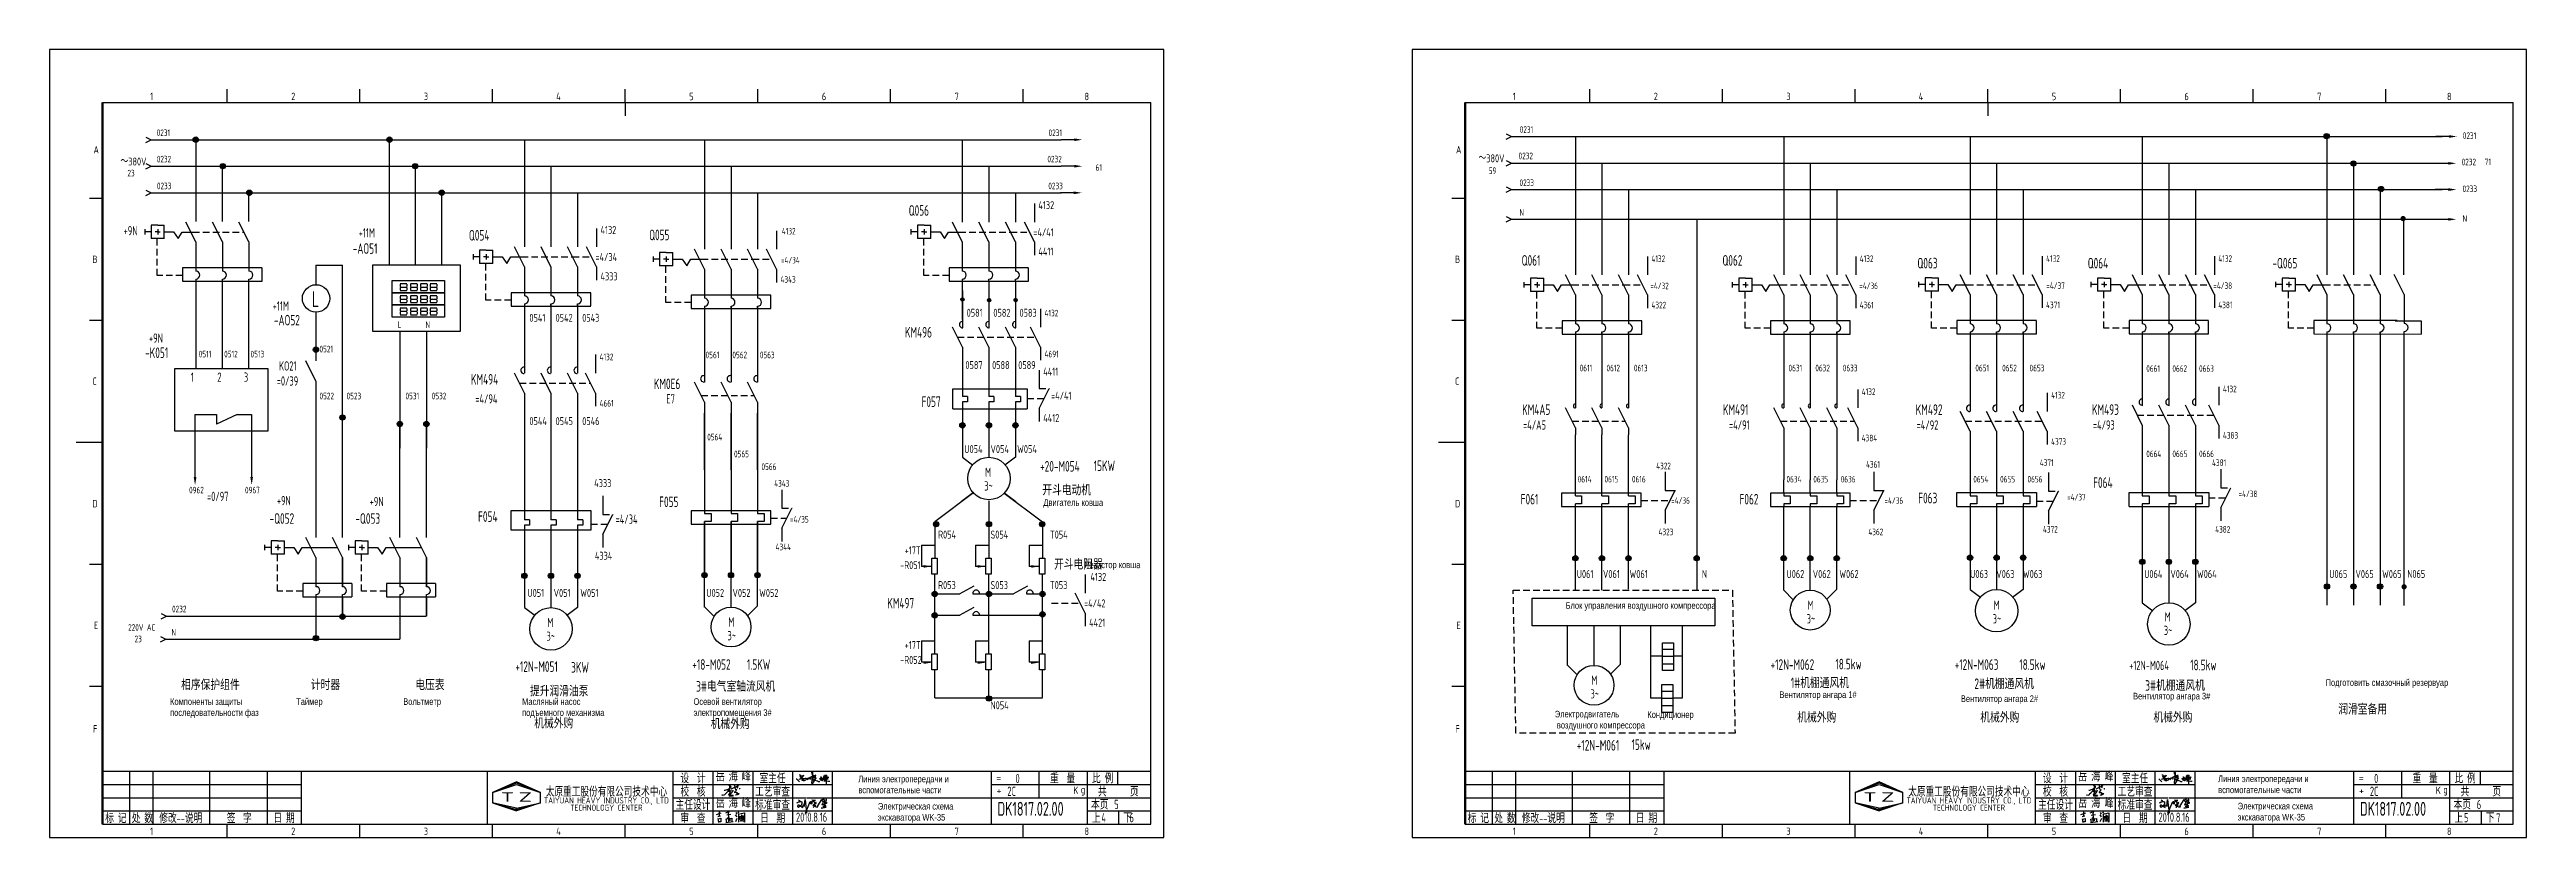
# Model space of a CAD drawing. Header units: millimetres. Extents: x 743 to 25007, y -5378 to 2245.
# Drawn here: x 3771 to 4704, y -700 to -403 of the extents above; entities that cross this region are included whole.
import ezdxf
from ezdxf.enums import TextEntityAlignment as Align

# ---------------------------------------------------------------- set-up
doc = ezdxf.new("R2010")
doc.units = ezdxf.units.MM
doc.header["$LTSCALE"] = 10
doc.header["$MEASUREMENT"] = 0
doc.linetypes.add('DASHED2', pattern=[0.375, 0.25, -0.125])
doc.linetypes.add('HIDDEN', pattern=[0.375, 0.25, -0.125])
for name, color, linetype in [('01', 7, 'Continuous'), ('11', 3, 'Continuous'), ('CONTINUOUS', 7, 'Continuous'), ('DASHED', 7, 'HIDDEN')]:
    doc.layers.add(name, color=color, linetype=linetype)
doc.styles.add('ROMAN', font='ROMANC.shx', dxfattribs={"width": 0.7, "height": 0.7})
doc.styles.get("Standard").update_dxf_attribs({"font": 'isocp', "width": 0.707, "bigfont": 'intecad.shx'})

msp = doc.modelspace()

# ---------------------------------------------------------------- texts
at = {"width": 0.707}
for s, height, p in [('0231', 2.5, (3810.93, -435.44)), ('0231', 2.5, (4147.06, -435.44)), ('0231', 2.5, (4324.64, -434.23)), ('0231', 2.5, (4680.07, -436.52)), ('～380V', 3, (3797.23, -446.53)), ('0232', 2.5, (3810.96, -445.37)), ('0232', 2.5, (4146.62, -445.37)), ('61', 2.5, (4164.76, -448.53)), ('～380V', 3, (4309.05, -445.32)), ('59', 2.5, (4312.94, -449.74)), ('0232', 2.5, (4324.2, -444.16)), ('0232', 2.5, (4679.62, -446.46)), ('71', 2.5, (4688.3, -446.4)), ('23', 2.5, (3799.9, -450.65)), ('0233', 2.5, (3811, -455.47)), ('0233', 2.5, (4146.97, -455.47)), ('0233', 2.5, (4324.55, -454.26)), ('0233', 2.5, (4679.97, -456.56)), ('N', 2.5, (4324.55, -465.47)), ('N', 2.5, (4679.97, -467.77)), ('+9N', 3.5, (3798.46, -472.86)), ('+11M', 3.5, (3887.07, -473.65)), ('4132', 2.5, (4046.52, -472.53)), ('=4/34', 2.5, (4046.2, -483.46)), ('4132', 2.5, (4374.27, -482.92)), ('4132', 2.5, (4452.77, -482.92)), ('4132', 2.5, (4523.01, -482.84)), ('4132', 2.5, (4587.92, -482.85)), ('4343', 2.5, (4046.03, -490.71)), ('=4/32', 2.5, (4373.85, -493.14)), ('=4/36', 2.5, (4452.59, -493.14)), ('=4/37', 2.5, (4523.09, -493.06)), ('=4/38', 2.5, (4586.03, -493.07)), ('+11M', 3.5, (3854.66, -501.21)), ('0541', 3, (3951.39, -505.44)), ('0542', 3, (3961.25, -505.44)), ('0543', 3, (3971.29, -505.44)), ('4132', 2.5, (4145.55, -503.42)), ('4322', 2.5, (4374.27, -500.39)), ('4361', 2.5, (4452.77, -500.39)), ('+9N', 3.5, (3808.03, -513.34)), ('L', 2.5, (3901.67, -507.69)), ('N', 2.5, (3912.25, -507.79)), ('0511', 2.5, (3826.76, -518.86)), ('0512', 2.5, (3836.35, -518.86)), ('0513', 2.5, (3846.31, -518.86)), ('KO21', 3.5, (3857.04, -523.83)), ('0521', 2.5, (3872.28, -516.97)), ('4132', 2.5, (3977.85, -519.93)), ('0561', 2.5, (4017.8, -519.18)), ('0562', 2.5, (4027.9, -519.18)), ('0563', 2.5, (4038.24, -519.18)), ('4691', 2.5, (4145.55, -518.85)), ('0611', 2.5, (4347.22, -524.12)), ('0612', 2.5, (4357.32, -524.12)), ('0613', 2.5, (4367.66, -524.12)), ('0631', 2.5, (4425.94, -524.12)), ('0632', 2.5, (4436.04, -524.12)), ('0633', 2.5, (4446.38, -524.12)), ('0651', 2.5, (4496.34, -524.12)), ('0652', 2.5, (4506.45, -524.12)), ('0653', 2.5, (4516.79, -524.12)), ('0661', 2.5, (4560.75, -524.3)), ('0662', 2.5, (4570.61, -524.3)), ('0663', 2.5, (4580.65, -524.3)), ('1', 3.5, (3823.78, -528.06)), ('2', 3.5, (3833.78, -528.06)), ('3', 3.5, (3843.78, -528.06)), ('=0/39', 3.5, (3856.18, -529.49)), ('4132', 2.5, (4453.53, -533.04)), ('4132', 2.5, (4524.9, -534.34)), ('4132', 2.5, (4589.64, -532.02)), ('0522', 2.5, (3872.28, -534.66)), ('0523', 2.5, (3882.49, -534.66)), ('0531', 2.5, (3904.69, -534.66)), ('0532', 2.5, (3914.58, -534.66)), ('=4/94', 3.5, (3931.01, -536.22)), ('0544', 3, (3951.39, -544.37)), ('0545', 3, (3961.25, -544.37)), ('0546', 3, (3971.29, -544.37)), ('4661', 2.5, (3977.85, -537.4)), ('E7', 3.5, (4002.96, -536.22)), ('0564', 2.5, (4018.41, -550.13)), ('4384', 2.5, (4453.53, -550.51)), ('4373', 2.5, (4524.9, -551.82)), ('4383', 2.5, (4589.64, -549.49)), ('0565', 2.5, (4028.51, -556.51)), ('0566', 2.5, (4038.86, -561.3)), ('4322', 2.5, (4376.05, -561.03)), ('0664', 2.5, (4560.75, -556.46)), ('0665', 2.5, (4570.61, -556.46)), ('0666', 2.5, (4580.65, -556.46)), ('0962', 2.5, (3823.13, -570.13)), ('0967', 2.5, (3844.2, -570.13)), ('4343', 2.5, (4043.66, -567.59)), ('0634', 2.5, (4425.16, -566.01)), ('0635', 2.5, (4435.27, -566.01)), ('0636', 2.5, (4445.61, -566.01)), ('0654', 2.5, (4495.57, -566.01)), ('0655', 2.5, (4505.67, -566.01)), ('0656', 2.5, (4516.01, -566.01)), ('   =4/38', 2.5, (4591.79, -571.54)), ('=0/97', 3.5, (3829.9, -573)), ('+9N', 3.5, (3856.22, -574.59)), ('+9N', 3.5, (3891.2, -574.92)), ('   =4/34', 3.5, (3979.51, -581.58)), ('=4/35', 2.5, (4049.61, -581.13)), ('=4/36', 2.5, (4462.1, -574.05)), ('   =4/37', 2.5, (4527.19, -572.79)), ('4323', 2.5, (4376.94, -585.88)), ('4344', 2.5, (4044.18, -591.54)), ('U051', 3, (3950.66, -609.13)), ('V051', 3, (3960.53, -609.13)), ('W051', 3, (3970.57, -609.13)), ('U052', 3, (4018.08, -609.13)), ('V052', 3, (4027.95, -609.13)), ('W052', 3, (4037.99, -609.13)), ('U061', 3, (4346.14, -602.01)), ('V061', 3, (4356, -602.01)), ('W061', 3, (4366.04, -602.01)), ('N', 3, (4393.28, -602.01)), ('U062', 3, (4425.2, -602.01)), ('V062', 3, (4435.06, -602.01)), ('W062', 3, (4445.1, -602.01)), ('U063', 3, (4494.39, -602.01)), ('V063', 3, (4504.25, -602.01)), ('W063', 3, (4514.3, -602.01)), ('U064', 3, (4559.99, -602.01)), ('V064', 3, (4569.85, -602.01)), ('W064', 3, (4579.89, -602.01)), ('U065', 3, (4629.75, -602.01)), ('V065', 3, (4639.61, -602.01)), ('W065', 3, (4649.65, -602.01)), ('N065', 3, (4659.12, -601.96)), ('0232', 2.5, (3816.72, -614.95)), ('220V AC', 2.5, (3800.16, -621.89)), ('23', 2.5, (3802.6, -626.23)), ('N', 2.5, (3816.49, -623.71)), ('+12N-M062', 4, (4419.16, -636.64)), ('+12N-M063', 4, (4488.55, -636.64)), ('+12N-M064', 3.5, (4554.32, -636.71)), ('相序保护组件', 4, (3820.13, -644.26)), ('计时器', 4, (3869.01, -644.26)), ('电压表', 4, (3908.38, -644.26)), ('提升润滑油泵', 4, (3951.6, -646.61)), ('3#电气室轴流风机', 4, (4014.25, -644.85)), ('1#机棚通风机', 4, (4426.79, -643.52)), ('2#机棚通风机', 4, (4495.99, -643.87)), ('3#机棚通风机', 4, (4560.37, -644.53)), ('15kw', 4, (4366.76, -666.79)), ('+12N-M061', 4, (4346.13, -667.07)), ('2C', 3.5, (4131.53, -684.15)), ('     0', 3.5, (4127.29, -679.32)), ('2C', 3.5, (4645.04, -684.15)), ('    0', 3.5, (4640.8, -679.32)), ('4', 3.5, (4166.98, -694.09)), ('5', 3.5, (4171.81, -689.12)), ('6', 3.5, (4177.54, -694.09)), ('5', 3.5, (4680.49, -694.09)), ('6', 3.5, (4685.32, -689.12)), ('7', 3.5, (4692.6, -694.2))]:
    msp.add_text(s, height=height, dxfattribs=at).set_placement(p)
at = {"color": 1, "width": 0.707}
for s, height, p in [('0581', 3, (4116.19, -503.54)), ('0582', 3, (4126.25, -503.54)), ('0583', 3, (4136.1, -503.54)), ('4371', 2.5, (4523.01, -500.31)), ('4381', 2.5, (4587.92, -500.33)), ('0587', 3, (4115.71, -523.26)), ('0588', 3, (4125.77, -523.26)), ('0589', 3, (4135.62, -523.26)), ('=4/A5', 3.5, (4325.88, -546.08)), ('=4/91', 3.5, (4403.5, -546.08)), ('=4/92', 3.5, (4474.21, -546.08)), ('=4/93', 3.5, (4540.64, -546.08)), ('U054', 3, (4115.32, -554.92)), ('V054', 3, (4125.18, -554.92)), ('W054', 3, (4135.22, -554.92)), ('4361', 2.5, (4455.14, -560.44)), ('4371', 2.5, (4520.64, -559.77)), ('4381', 2.5, (4585.55, -559.78)), ('开斗电动机', 4, (4144.68, -570.86)), ('0614', 2.5, (4346.48, -566.01)), ('0615', 2.5, (4356.58, -566.01)), ('0616', 2.5, (4366.92, -566.01)), ('=4/36', 2.5, (4381.71, -574.05)), ('R054', 3, (4105.43, -587.15)), ('S054', 3, (4125.18, -587.15)), ('T054', 3, (4147.58, -587.15)), ('4362', 2.5, (4456.02, -585.88)), ('4372', 2.5, (4521.82, -584.91)), ('4382', 2.5, (4586.74, -584.93)), ('R053', 3, (4105.43, -606.17)), ('S053', 3, (4125.18, -606.17)), ('T053', 3, (4147.58, -606.17)), ('18.5kw', 4, (4443.59, -636.46)), ('18.5kw', 4, (4512.91, -636.65)), ('18.5kw', 4, (4577.32, -636.8)), ('N054', 3, (4125.18, -651.48)), ('机械外购', 4, (4429.22, -656.5)), ('机械外购', 4, (4498.2, -656.5)), ('机械外购', 4, (4563.46, -656.5)), ('润滑室备用', 4, (4633.13, -653.47)), ('机械外购', 4, (3953.2, -658.74)), ('机械外购', 4, (4019.73, -658.96))]:
    msp.add_text(s, height=height, dxfattribs=at).set_placement(p)
at = {"attachment_point": 1}
for s, insert, char_height, width in [('{\\fArial|b0|i0|c204|p34;Двигатель ковша}', (4145.11, -572.31), 2.5, 31.939), ('{\\fArial|b0|i0|c204|p34;Резистор ковша}', (4160.55, -595.79), 2.5, 31.939), ('{\\fArial|b0|i0|c204|p34;Блок управления воздушного компрессора}', (4341.91, -611.13), 2.5, 48.3895), ('{\\fArial|b0|i0|c204|p34;Подготовить смазочный резервуар}', (4628.34, -640.18), 2.5, 48.3895), ('{\\fArial|b0|i0|c204|p34;Компоненты защиты последовательности фаз}', (3815.97, -647.33), 2.5, 31.939), ('{\\fArial|b0|i0|c204|p34;Таймер}', (3863.49, -647.33), 2.5, 31.939), ('{\\fArial|b0|i0|c204|p34;Вольтметр}', (3903.84, -647.33), 2.5, 31.939), ('{\\fArial|b0|i0|c204|p34;Масляный насос подъемного механизма}', (3948.63, -647.33), 2.5, 28.6665), ('{\\fArial|b0|i0|c204|p34;Осевой вентилятор электропомещения 3#}', (4013.25, -647.33), 2.5, 31.939), ('{\\fArial|b0|i0|c204|p34;Электродвигатель\\fArial|b0|i0|c0|p34;\\P\\fArial|b0|i0|c204|p34; воздушного компрессора}', (4337.84, -652.06), 2.5, 48.3895), ('{\\fArial|b0|i0|c204|p34;Кондиционер }', (4372.72, -652.25), 2.5, 48.3895), ('{\\fArial|b0|i0|c204|p34;Вентилятор ангара 1#}', (4422.5, -644.74), 2.5, 48.3895), ('{\\fArial|b0|i0|c204|p34;Вентилятор ангара 2#}', (4490.89, -646.24), 2.5, 48.3895), ('{\\fArial|b0|i0|c204|p34;Вентилятор ангара 3#}', (4555.79, -645.28), 2.5, 48.3895), ('岳 海 峰', (4021.56, -675.18), 3.5, 12.9495), ('{\\fArial|b0|i0|c204|p34;Линия электропередачи и вспомогательные части\\~}', (4075.36, -676.51), 2.5, 35.3915), ('岳 海 峰', (4535.07, -675.18), 3.5, 12.9495), ('{\\fArial|b0|i0|c204|p34;Линия электропередачи и вспомогательные части\\~}', (4587.85, -676.44), 2.5, 35.3915), ('岳 海 峰', (4021.56, -685.18), 3.5, 12.9495), ('2010.8.16', (4051.86, -690.41), 3.5, 12.1142), ('{\\fArial|b0|i0|c204|p34;\\C3;Электрическая схема экскаватора WK-35}', (4082.71, -686.8), 2.5, 35.3915), ('岳 海 峰', (4535.07, -685.18), 3.5, 12.9495), ('2010.8.16', (4565.37, -690.41), 3.5, 12.1142), ('{\\fArial|b0|i0|c204|p34;\\C3;Электрическая схема экскаватора WK-35}', (4595.2, -686.74), 2.5, 35.3915)]:
    msp.add_mtext(s, dxfattribs=dict(at, insert=insert, char_height=char_height, width=width))
at = {"layer": '01', "color": 1, "linetype": 'HIDDEN', "width": 0.707}
for s, p in [('4132', (4143.21, -462.98)), ('=4/41', (4141.31, -473.2)), ('4411', (4143.21, -480.46)), ('4411', (4145.05, -525.72)), ('=4/41', (4148, -534.82)), ('4412', (4145.05, -543.19)), ('4132', (4162.82, -603.09)), ('=4/42', (4160.43, -613.07)), ('4421', (4162.33, -620.33))]:
    msp.add_text(s, height=3, dxfattribs=at).set_placement(p)
at = {"layer": '01', "linetype": 'HIDDEN', "width": 0.707}
for s, p in [('4132', (3978.18, -472.34)), ('=4/34', (3976.29, -482.55)), ('4333', (3978.18, -489.81)), ('4333', (3975.81, -567.74)), ('4334', (3976.07, -595.12))]:
    msp.add_text(s, height=3, dxfattribs=at).set_placement(p)
at = {"layer": '11', "width": 0.707}
for p in [(4127.81, -691.64), (4641.32, -691.64)]:
    msp.add_text('DK1817.02.00', height=5.25, dxfattribs=at).set_placement(p)
at = {"layer": 'CONTINUOUS', "linetype": 'Continuous', "style": 'ROMAN'}
for s, height, width, p in [('1', 2.8, 0.7, (3808.46, -421.87)), ('2', 2.8, 0.7, (3861.62, -421.87)), ('3', 2.8, 0.7, (3911.6, -421.87)), ('4', 2.8, 0.7, (3961.49, -421.87)), ('5', 2.8, 0.7, (4011.63, -421.91)), ('6', 2.8, 0.7, (4061.61, -421.91)), ('7', 2.8, 0.7, (4111.64, -421.91)), ('8', 2.8, 0.7, (4160.59, -421.91)), ('1', 2.8, 0.7, (4321.97, -421.87)), ('2', 2.8, 0.7, (4375.13, -421.87)), ('3', 2.8, 0.7, (4425.11, -421.87)), ('4', 2.8, 0.7, (4475, -421.87)), ('5', 2.8, 0.7, (4525.14, -421.91)), ('6', 2.8, 0.7, (4575.12, -421.91)), ('7', 2.8, 0.7, (4625.15, -421.91)), ('8', 2.8, 0.7, (4674.1, -421.91)), ('A', 2.8, 0.7, (3787.1, -441.96)), ('A', 2.8, 0.7, (4300.61, -441.96)), ('B', 2.8, 0.7, (3786.71, -483.28)), ('B', 2.8, 0.7, (4300.22, -483.28)), ('C', 2.8, 0.7, (3786.71, -529.22)), ('C', 2.8, 0.7, (4300.22, -529.22)), ('D', 2.8, 0.7, (3786.71, -575.39)), ('D', 2.8, 0.7, (4300.22, -575.39)), ('E', 2.8, 0.7, (3787.27, -621.28)), ('E', 2.8, 0.7, (4300.78, -621.28)), ('F', 2.8, 0.7, (3786.92, -660.28)), ('F', 2.8, 0.7, (4300.43, -660.28)), ('K', 2.8, 0.7, (4156.38, -683.42)), ('g', 2.8, 0.7, (4159.2, -683.15)), ('K', 2.8, 0.7, (4669.88, -683.42)), ('g', 2.8, 0.7, (4672.71, -683.15)), ('T', 3.5, 1.8, (3940.54, -686.31)), ('Z', 3.5, 1.8, (3947.24, -686.31)), ('T', 3.5, 1.8, (4454.04, -686.31)), ('Z', 3.5, 1.8, (4460.74, -686.31)), ('1', 2.8, 0.7, (3808.46, -698.87)), ('2', 2.8, 0.7, (3861.62, -698.87)), ('3', 2.8, 0.7, (3911.6, -698.87)), ('4', 2.8, 0.7, (3961.49, -698.87)), ('5', 2.8, 0.7, (4011.63, -698.91)), ('6', 2.8, 0.7, (4061.61, -698.91)), ('7', 2.8, 0.7, (4111.64, -698.91)), ('8', 2.8, 0.7, (4160.59, -698.91)), ('1', 2.8, 0.7, (4321.97, -698.87)), ('2', 2.8, 0.7, (4375.13, -698.87)), ('3', 2.8, 0.7, (4425.11, -698.87)), ('4', 2.8, 0.7, (4475, -698.87)), ('5', 2.8, 0.7, (4525.14, -698.91)), ('6', 2.8, 0.7, (4575.12, -698.91)), ('7', 2.8, 0.7, (4625.15, -698.91)), ('8', 2.8, 0.7, (4674.1, -698.91))]:
    msp.add_text(s, height=height, dxfattribs=dict(at, width=width)).set_placement(p)
at = {"layer": 'CONTINUOUS', "color": 1, "width": 0.707}
for s, height, p in [('Q056', 4, (4094.35, -465.47)), ('KM496', 4, (4092.91, -511.39)), ('F057', 4, (4099.18, -537.55)), ('KM4A5', 4, (4325.53, -540.54)), ('KM491', 4, (4401.19, -540.54)), ('KM492', 4, (4473.87, -540.54)), ('KM493', 4, (4540.3, -540.54)), ('+20-M054', 4, (4143.86, -561.9)), ('15KW', 4, (4164.07, -561.71)), ('3~', 3.5, (4122.83, -569.05)), ('M', 3.5, (4123.16, -563.91)), ('F061', 4, (4325, -574.3)), ('开斗电阻器', 4, (4149.1, -598.82)), ('KM497', 4, (4086.27, -613.49)), ('3KW', 4, (3967.11, -637.68)), ('1.5KW', 4, (4033.38, -636.61))]:
    msp.add_text(s, height=height, dxfattribs=at).set_placement(p)
at = {"layer": 'CONTINUOUS', "width": 0.707}
for s, height, p in [('-AO51', 4, (3884.81, -479.82)), ('Q054', 4, (3928.6, -474.82)), ('Q055', 4, (3996.51, -474.7)), ('Q061', 4, (4325.36, -484.29)), ('Q062', 4, (4401.02, -484.29)), ('Q063', 4, (4474.51, -485.33)), ('Q064', 4, (4538.7, -485.34)), ('-Q065', 4, (4608.31, -485.34)), ('L', 6, (3869.44, -499.92)), ('-AO52', 4, (3855.1, -506.82)), ('-K051', 4, (3806.56, -519.11)), ('KM494', 4, (3929.37, -529.13)), ('KM0E6', 4, (3998.28, -530.83)), ('F064', 4, (4540.74, -568.05)), ('-Q052', 4, (3853.45, -581.59)), ('-Q053', 4, (3885.81, -581.59)), ('F054', 4, (3932.05, -580.85)), ('F055', 4, (4000.29, -575.3)), ('F062', 4, (4407.46, -574.3)), ('F063', 4, (4474.81, -573.87)), ('-R051', 3, (4091.11, -598.67)), ('+17T', 3, (4092.82, -593.1)), ('3~', 3.5, (4432.78, -619.13)), ('M', 3.5, (4433.1, -614)), ('3~', 3.5, (4502.89, -619.13)), ('M', 3.5, (4503.22, -614)), ('M', 3.5, (4567.7, -618.37)), ('3~', 3.5, (3957.83, -625.7)), ('M', 3.5, (3958.15, -620.57)), ('3~', 3.5, (4026.04, -625.48)), ('M', 3.5, (4026.36, -620.35)), ('3~', 3.5, (4567.38, -623.5)), ('+12N-M051', 4, (3946.11, -637.4)), ('+18-M052', 4, (4012.78, -636.61)), ('-R052', 3, (4091.11, -634.38)), ('+17T', 3, (4092.82, -628.81)), ('3~', 3.5, (4351.3, -647.44)), ('M', 3.5, (4351.62, -642.31))]:
    msp.add_text(s, height=height, dxfattribs=at).set_placement(p)
at = {"layer": 'CONTINUOUS', "width": 0.67}
for s, p in [('校  核', (4013.04, -682.31)), ('设  计', (4013.04, -677.31)), ('工艺审查', (4043.04, -682.31)), ('室主任', (4043.04, -677.31)), ('重  量', (4152.34, -677.31)), ('比 例', (4167.44, -677.31)), ('共      页', (4173.34, -682.31)), ('校  核', (4526.54, -682.31)), ('设  计', (4526.54, -677.31)), ('工艺审查', (4556.54, -682.31)), ('室主任', (4556.54, -677.31)), ('重  量', (4665.84, -677.31)), ('比 例', (4680.94, -677.31)), ('共      页', (4686.84, -682.31)), ('标 记', (3795.54, -692.31)), ('处 数', (3805.54, -692.31)), ('修改--说明', (3820.01, -692.31)), ('签  字', (3842.04, -692.31)), ('日 期', (3858.91, -692.31)), ('主任设计', (4013.04, -687.31)), ('审  查', (4013.04, -692.31)), ('标准审查', (4043.04, -687.31)), ('日  期', (4043.04, -692.31)), ('本页', (4166.34, -687.2)), ('上', (4165.04, -692.29)), ('下', (4176.86, -692.29)), ('标 记', (4309.04, -692.31)), ('处 数', (4319.04, -692.31)), ('修改--说明', (4333.51, -692.31)), ('签  字', (4355.54, -692.31)), ('日 期', (4372.42, -692.31)), ('主任设计', (4526.54, -687.31)), ('审  查', (4526.54, -692.31)), ('标准审查', (4556.54, -687.31)), ('日  期', (4556.54, -692.31)), ('本页', (4679.84, -687.2)), ('上', (4678.54, -692.29)), ('下', (4690.37, -692.29))]:
    msp.add_text(s, height=3.5, dxfattribs=at).set_placement(p, align=Align.MIDDLE)
at = {"layer": 'CONTINUOUS', "linetype": 'Continuous', "style": 'ROMAN'}
for s, p in [('=', (4127.27, -678.76)), ('=', (4640.78, -678.76)), ('+', (4127.38, -683.5)), ('+', (4640.88, -683.5))]:
    msp.add_text(s, height=2.8, dxfattribs=at).set_placement(p)
at = {"layer": 'CONTINUOUS', "char_height": 3.3, "width": 50, "attachment_point": 5, "line_spacing_factor": 0.7125}
for insert in [(3980.4, -685.25), (4493.91, -685.25)]:
    msp.add_mtext('{\\f宋体|b0|i0|c134|p2;太原重工股份有限公司技术中心\\P\\Fromans.shx;\\H0.6969x;TAIYUAN HEAVY INDUSTRY CO., LTD\\PTECHNOLOGY CENTER}', dxfattribs=dict(at, insert=insert))

# ---------------------------------------------------------------- blocks, each defined once
blk = doc.blocks.new('A$C5BE500A0')
for p, q in [((0, 24), (1, 24)), ((1, 24), (13, 11)), ((12, 21), (14, 23)), ((14, 23), (18, 23)), ((15, 41), (22, 26)), ((15, 40), (15, 41)), ((15, 38), (15, 40)), ((15, 32), (21, 35)), ((16, 32), (15, 32)), ((19, 30), (16, 32)), ((18, 23), (26, 25)), ((22, 26), (19, 30)), ((21, 35), (24, 35)), ((25, 30), (23, 28)), ((23, 28), (23, 28)), ((23, 18), (24, 19)), ((24, 17), (23, 18)), ((24, 35), (28, 36)), ((24, 19), (26, 20)), ((27, 31), (25, 30)), ((26, 16), (25, 15)), ((26, 25), (37, 26)), ((26, 20), (29, 21)), ((28, 20), (26, 16)), ((29, 34), (27, 31)), ((28, 36), (30, 37)), ((29, 22), (28, 20)), ((29, 15), (28, 16)), ((30, 38), (29, 34)), ((30, 23), (29, 22)), ((29, 21), (33, 21)), ((32, 15), (29, 15)), ((30, 37), (30, 38)), ((32, 23), (30, 23)), ((33, 22), (32, 23)), ((35, 16), (32, 15)), ((33, 21), (33, 22)), ((38, 18), (35, 16)), ((37, 26), (41, 26)), ((40, 20), (38, 18)), ((40, 23), (44, 25)), ((41, 22), (40, 20)), ((41, 26), (42, 24)), ((42, 24), (41, 22)), ((44, 25), (51, 28)), ((45, 19), (49, 23)), ((49, 23), (54, 27)), ((51, 28), (56, 29)), ((54, 27), (59, 30)), ((56, 29), (61, 30)), ((57, 21), (56, 20)), ((57, 32), (57, 30)), ((57, 30), (58, 25)), ((58, 25), (57, 21)), ((59, 30), (65, 34)), ((61, 30), (62, 29)), ((63, 21), (76, 18)), ((67, 21), (63, 21)), ((65, 18), (63, 9)), ((63, 9), (64, 0)), ((64, 52), (66, 52)), ((64, 49), (64, 52)), ((65, 44), (64, 49)), ((64, 0), (67, 3)), ((64, 0), (64, 0)), ((67, 49), (65, 18)), ((68, 40), (65, 44)), ((65, 34), (72, 37)), ((66, 52), (66, 51)), ((66, 51), (67, 49)), ((70, 21), (67, 21)), ((67, 3), (74, 14)), ((70, 36), (68, 40)), ((68, 29), (73, 29)), ((69, 29), (68, 29)), ((72, 30), (69, 29)), ((74, 33), (70, 36)), ((75, 36), (70, 34)), ((70, 33), (72, 34)), ((70, 34), (70, 33)), ((77, 24), (70, 21)), ((72, 37), (78, 39)), ((72, 34), (75, 34)), ((75, 32), (72, 30)), ((73, 29), (78, 30)), ((78, 31), (74, 33)), ((74, 14), (78, 20)), ((80, 39), (75, 36)), ((75, 34), (77, 34)), ((77, 33), (75, 32)), ((76, 18), (82, 17)), ((77, 34), (78, 34)), ((78, 33), (77, 33)), ((80, 25), (77, 24)), ((78, 39), (80, 39)), ((78, 34), (78, 33)), ((80, 30), (78, 31)), ((78, 30), (80, 30)), ((78, 20), (81, 26)), ((82, 27), (80, 25)), ((81, 26), (82, 27)), ((82, 17), (87, 15)), ((87, 15), (91, 13)), ((91, 13), (95, 13)), ((95, 25), (95, 24)), ((95, 24), (95, 23)), ((95, 23), (96, 23)), ((95, 13), (96, 13)), ((96, 23), (97, 23)), ((99, 24), (97, 26)), ((97, 23), (98, 25)), ((98, 25), (101, 27)), ((99, 31), (100, 32)), ((101, 23), (99, 24)), ((99, 17), (102, 21)), ((101, 21), (99, 17)), ((100, 32), (101, 32)), ((101, 32), (102, 31)), ((102, 28), (101, 21)), ((101, 27), (103, 26)), ((103, 24), (101, 23)), ((102, 31), (102, 28)), ((102, 21), (103, 22)), ((103, 26), (105, 25)), ((105, 24), (103, 24)), ((103, 22), (104, 20)), ((104, 29), (108, 26)), ((104, 20), (104, 19)), ((104, 19), (105, 16)), ((105, 25), (105, 24)), ((105, 16), (106, 16)), ((106, 16), (108, 17)), ((108, 26), (116, 20)), ((108, 17), (111, 23)), ((111, 23), (113, 31)), ((113, 31), (112, 31)), ((112, 22), (126, 23)), ((115, 22), (112, 22)), ((113, 31), (114, 35)), ((117, 33), (113, 31)), ((113, 27), (127, 26)), ((125, 27), (113, 27)), ((113, 15), (125, 15)), ((114, 35), (115, 38)), ((115, 38), (118, 39)), ((122, 23), (115, 22)), ((116, 20), (119, 19)), ((122, 35), (117, 33)), ((117, 31), (121, 32)), ((118, 39), (123, 38)), ((119, 19), (121, 20)), ((121, 32), (124, 32)), ((121, 20), (121, 21)), ((125, 37), (122, 35)), ((122, 31), (122, 2)), ((123, 28), (122, 31)), ((126, 25), (122, 23)), ((123, 38), (125, 37)), ((128, 25), (123, 28)), ((124, 32), (129, 31)), ((128, 27), (125, 27)), ((125, 15), (132, 14)), ((127, 26), (126, 25)), ((126, 23), (130, 24)), ((130, 28), (128, 27)), ((131, 24), (128, 25)), ((129, 31), (131, 30)), ((131, 30), (130, 28)), ((130, 24), (131, 24)), ((132, 14), (137, 14))]:
    blk.add_line(p, q)
blk = doc.blocks.new('1')
at = {"layer": 'CONTINUOUS'}
for p in [(1908.14, 1601.97), (1908.14, 1599.97)]:
    blk.add_line(p, (1906.14, 1600.97), dxfattribs=at)
blk = doc.blocks.new('ARROW2')
blk.add_line((5, 0), (0, 0))
at = {"color": 3}
blk.add_solid([(4.99, 0.51), (4.99, -0.49), (7.99, 0.01)], dxfattribs=at)
blk = doc.blocks.new('POINT1')
h = blk.add_hatch()
h.set_pattern_fill('ANGLE', color=256, scale=0.01, style=0)
h.set_pattern_definition([(0, (0, 0), (0, 0.06985), [0.0508, -0.01905]), (90, (0, 0), (-0.06985, 4e-18), [0.0508, -0.01905])])
h.paths.add_polyline_path([(-0.6, 0, 1), (0.6, 0, 1)])
blk.add_circle((0, 0), 0.6)
blk = doc.blocks.new('lf')
for points in [[(421.5, 320.1), (421.3, 317.6), (420, 315.1), (418.6, 312.6), (416.7, 310.5), (414.9, 308.5), (411.9, 305.6), (410.1, 304.1), (408, 302.6), (406.1, 302), (403.6, 302.6), (403.6, 303.5), (403.9, 303.5)], [(409.4, 317.6), (411.9, 317.6), (420.7, 320.5), (429.4, 326.1), (429, 328.4), (426.7, 330.1), (424.2, 331.3), (423.4, 332.6), (424.4, 333.4), (425, 330.7), (425, 327.4), (425, 324.7), (424.8, 321.8), (424.8, 320.3), (424.8, 318.7), (425, 314.7), (425, 313), (424.8, 313)], [(421.3, 316.2), (424.8, 315.9), (427.1, 316), (429.8, 316), (434.8, 316.8), (436, 316.8)], [(421.9, 314.1), (423.8, 314.1), (425.4, 313.7), (426, 313), (426.9, 312), (427.1, 312), (426.5, 310.5), (426.1, 309.5), (424.2, 306.6), (423.1, 305.4), (422.1, 304.5), (423.2, 303.3), (427.3, 303.1), (429.8, 303.1), (432.3, 302.9), (435.4, 302.7), (433.1, 299.9), (424.6, 299.5), (424, 300.4), (425.6, 303.3), (434.3, 313.5)], [(432.1, 320.3), (430.6, 321.6), (450.9, 331.7), (450.9, 332.2)], [(439.5, 330.9), (440, 324.5), (442, 320.7)], [(441.8, 320.7), (443.7, 320.1), (444.9, 317.6), (443.1, 315.5), (439.7, 311.8), (439.8, 310.6), (445.4, 311.2), (447, 310.3), (445.6, 307.4), (453.6, 308), (450.3, 304.7), (447, 303.3), (443.7, 303.1), (442.9, 303.7)], [(446.2, 333.8), (448.1, 330.5), (448.1, 326.7), (446.6, 323.8)], [(453.4, 322.4), (454.9, 322.2), (455.7, 321.8), (456.1, 321.6), (456.3, 321.4)]]:
    blk.add_lwpolyline(points)

# ---------------------------------------------------------------- hatches: boundary and pattern name
at = {"linetype": 'HIDDEN'}
h = msp.add_hatch(color=0, dxfattribs=at)
edge = h.paths.add_edge_path()
edge.add_arc((3825.67, -436.77), 1, 0, 360)
h = msp.add_hatch(color=0, dxfattribs=at)
edge = h.paths.add_edge_path()
edge.add_arc((3898.67, -436.77), 1, 0, 360)
h = msp.add_hatch(color=0, dxfattribs=at)
edge = h.paths.add_edge_path()
edge.add_arc((4628.71, -435.46), 1, 0, 360)
h = msp.add_hatch(color=0, dxfattribs=at)
edge = h.paths.add_edge_path()
edge.add_arc((3835.84, -446.77), 1, 0, 360)
h = msp.add_hatch(color=0, dxfattribs=at)
edge = h.paths.add_edge_path()
edge.add_arc((3908.34, -446.77), 1, 0, 360)
h = msp.add_hatch(color=0, dxfattribs=at)
edge = h.paths.add_edge_path()
edge.add_arc((4638.84, -445.77), 1, 0, 360)
h = msp.add_hatch(color=0, dxfattribs=at)
edge = h.paths.add_edge_path()
edge.add_arc((3845.84, -456.77), 1, 0, 360)
h = msp.add_hatch(color=0, dxfattribs=at)
edge = h.paths.add_edge_path()
edge.add_arc((3918.34, -456.77), 1, 0, 360)
h = msp.add_hatch(color=0, dxfattribs=at)
edge = h.paths.add_edge_path()
edge.add_arc((4649.24, -455.41), 1, 0, 360)
h = msp.add_hatch(color=0, dxfattribs=at)
edge = h.paths.add_edge_path()
edge.add_arc((4657.55, -466.54), 1, 0, 360)
h = msp.add_hatch(color=0, dxfattribs=at)
edge = h.paths.add_edge_path()
edge.add_arc((3870.94, -515.98), 1, 0, 360)
h = msp.add_hatch(color=0, dxfattribs=at)
edge = h.paths.add_edge_path()
edge.add_arc((3880.94, -541.5), 1, 0, 360)
h = msp.add_hatch(color=0, dxfattribs=at)
edge = h.paths.add_edge_path()
edge.add_arc((3902.57, -543.95), 1, 0, 360)
h = msp.add_hatch(color=0, dxfattribs=at)
edge = h.paths.add_edge_path()
edge.add_arc((3912.57, -543.95), 1, 0, 360)
h = msp.add_hatch(color=1, dxfattribs=at)
edge = h.paths.add_edge_path()
edge.add_arc((4114.57, -544.48), 1, 0, 360)
h = msp.add_hatch(color=1, dxfattribs=at)
edge = h.paths.add_edge_path()
edge.add_arc((4124.57, -544.48), 1, 0, 360)
h = msp.add_hatch(color=1, dxfattribs=at)
edge = h.paths.add_edge_path()
edge.add_arc((4134.57, -544.48), 1, 0, 360)
h = msp.add_hatch(color=1, dxfattribs=at)
edge = h.paths.add_edge_path()
edge.add_arc((4104.68, -581.73), 1, 0, 360)
h = msp.add_hatch(color=1, dxfattribs=at)
edge = h.paths.add_edge_path()
edge.add_arc((4124.57, -581.73), 1, 0, 360)
h = msp.add_hatch(color=1, dxfattribs=at)
edge = h.paths.add_edge_path()
edge.add_arc((4144.46, -581.73), 1, 0, 360)
h = msp.add_hatch(color=0, dxfattribs=at)
edge = h.paths.add_edge_path()
edge.add_arc((4345.61, -594.55), 1, 0, 360)
h = msp.add_hatch(color=0, dxfattribs=at)
edge = h.paths.add_edge_path()
edge.add_arc((4355.61, -594.55), 1, 0, 360)
h = msp.add_hatch(color=0, dxfattribs=at)
edge = h.paths.add_edge_path()
edge.add_arc((4365.61, -594.55), 1, 0, 360)
h = msp.add_hatch(color=0, dxfattribs=at)
edge = h.paths.add_edge_path()
edge.add_arc((4391.31, -594.55), 1, 0, 360)
h = msp.add_hatch(color=0, dxfattribs=at)
edge = h.paths.add_edge_path()
edge.add_arc((4424.11, -594.55), 1, 0, 360)
h = msp.add_hatch(color=0, dxfattribs=at)
edge = h.paths.add_edge_path()
edge.add_arc((4434.11, -594.55), 1, 0, 360)
h = msp.add_hatch(color=0, dxfattribs=at)
edge = h.paths.add_edge_path()
edge.add_arc((4444.11, -594.55), 1, 0, 360)
h = msp.add_hatch(color=0, dxfattribs=at)
edge = h.paths.add_edge_path()
edge.add_arc((4494.35, -594.32), 1, 0, 360)
h = msp.add_hatch(color=0, dxfattribs=at)
edge = h.paths.add_edge_path()
edge.add_arc((4504.35, -594.32), 1, 0, 360)
h = msp.add_hatch(color=0, dxfattribs=at)
edge = h.paths.add_edge_path()
edge.add_arc((4514.35, -594.32), 1, 0, 360)
h = msp.add_hatch(color=0, dxfattribs=at)
edge = h.paths.add_edge_path()
edge.add_arc((4559.26, -595.92), 1, 0, 360)
h = msp.add_hatch(color=0, dxfattribs=at)
edge = h.paths.add_edge_path()
edge.add_arc((4569.26, -595.92), 1, 0, 360)
h = msp.add_hatch(color=0, dxfattribs=at)
edge = h.paths.add_edge_path()
edge.add_arc((4579.26, -595.92), 1, 0, 360)
h = msp.add_hatch(color=0, dxfattribs=at)
edge = h.paths.add_edge_path()
edge.add_arc((3949.52, -601.19), 1, 0, 360)
h = msp.add_hatch(color=0, dxfattribs=at)
edge = h.paths.add_edge_path()
edge.add_arc((3959.52, -601.19), 1, 0, 360)
h = msp.add_hatch(color=0, dxfattribs=at)
edge = h.paths.add_edge_path()
edge.add_arc((3969.52, -601.19), 1, 0, 360)
h = msp.add_hatch(color=0, dxfattribs=at)
edge = h.paths.add_edge_path()
edge.add_arc((4017.37, -600.94), 1, 0, 360)
h = msp.add_hatch(color=0, dxfattribs=at)
edge = h.paths.add_edge_path()
edge.add_arc((4027.37, -600.94), 1, 0, 360)
h = msp.add_hatch(color=0, dxfattribs=at)
edge = h.paths.add_edge_path()
edge.add_arc((4037.37, -600.94), 1, 0, 360)
h = msp.add_hatch(color=0, dxfattribs=at)
edge = h.paths.add_edge_path()
edge.add_arc((4628.87, -605.21), 1, 0, 360)
h = msp.add_hatch(color=0, dxfattribs=at)
edge = h.paths.add_edge_path()
edge.add_arc((4638.87, -605.21), 1, 0, 360)
h = msp.add_hatch(color=0, dxfattribs=at)
edge = h.paths.add_edge_path()
edge.add_arc((4648.87, -605.21), 1, 0, 360)
h = msp.add_hatch(color=0, dxfattribs=at)
edge = h.paths.add_edge_path()
edge.add_arc((4657.93, -605.34), 1, 0, 360)
h = msp.add_hatch(color=0, dxfattribs=at)
edge = h.paths.add_edge_path()
edge.add_arc((3880.94, -616.6), 1, 0, 360)
h = msp.add_hatch(color=1, dxfattribs=at)
edge = h.paths.add_edge_path()
edge.add_arc((4104.16, -608.05), 1, 0, 360)
h = msp.add_hatch(color=1, dxfattribs=at)
edge = h.paths.add_edge_path()
edge.add_arc((4104.16, -616.04), 1, 0, 360)
h = msp.add_hatch(color=1, dxfattribs=at)
edge = h.paths.add_edge_path()
edge.add_arc((4124.57, -608.05), 1, 0, 360)
h = msp.add_hatch(color=1, dxfattribs=at)
edge = h.paths.add_edge_path()
edge.add_arc((4144.77, -608.05), 1, 0, 360)
h = msp.add_hatch(color=1, dxfattribs=at)
edge = h.paths.add_edge_path()
edge.add_arc((4144.77, -615.71), 1, 0, 360)
h = msp.add_hatch(color=0, dxfattribs=at)
edge = h.paths.add_edge_path()
edge.add_arc((3870.94, -624.68), 1, 0, 360)
h = msp.add_hatch(color=1, dxfattribs=at)
edge = h.paths.add_edge_path()
edge.add_arc((4124.57, -647.43), 1, 0, 360)

# ---------------------------------------------------------------- linework, layer by layer
at = {"color": 0, "linetype": 'ByBlock'}
for p, q in [((3825.65, -436.81), (3825.65, -467.61)), ((3835.65, -446.81), (3835.65, -467.61)), ((3908.34, -446.81), (3908.34, -483.68)), ((3845.65, -467.61), (3845.65, -456.81)), ((3918.34, -483.68), (3918.34, -456.81)), ((3870.94, -484.07), (3870.94, -491.46)), ((3870.94, -484.07), (3870.94, -491.46)), ((3880.94, -586.8), (3880.94, -484.07)), ((3825.65, -489.31), (3825.65, -522.8)), ((3835.65, -490.14), (3835.65, -522.8)), ((3845.65, -522.8), (3845.65, -490.14)), ((3870.94, -501.78), (3870.94, -520.19)), ((3870.94, -501.78), (3870.94, -503.09)), ((3870.94, -510.78), (3870.94, -520.19)), ((3870.94, -510.78), (3870.94, -520.19)), ((3870.94, -527.84), (3870.94, -576.48)), ((3825.29, -540.37), (3833.52, -540.37)), ((3841.22, -540.37), (3846.67, -540.37)), ((3870.94, -549.35), (3870.94, -586.8)), ((3870.94, -549.35), (3870.94, -586.8)), ((3902.57, -586.69), (3902.57, -544.95)), ((3912.57, -586.69), (3912.57, -544.95)), ((3870.94, -586.8), (3870.94, -586.8)), ((3880.94, -605.28), (3880.94, -594.3)), ((3912.57, -605.28), (3912.57, -594.3)), ((3880.94, -616.37), (3880.94, -608.28)), ((3912.57, -616.37), (3912.57, -608.28))]:
    msp.add_line(p, q, dxfattribs=at)
for p, q in [((3898.67, -483.89), (3898.67, -436.81)), ((4391.35, -466.81), (4391.35, -606.61)), ((4657.69, -466.89), (4657.69, -487.79)), ((3870.94, -484.07), (3880.94, -484.07)), ((4372.76, -480.81), (4372.76, -487.77)), ((4451.26, -480.81), (4451.26, -487.77)), ((3902.69, -490.99), (3905.15, -490.99)), ((3902.69, -491.22), (3902.69, -492.14)), ((3902.69, -492.33), (3905.15, -492.33)), ((3902.69, -492.53), (3902.69, -493.46)), ((3902.69, -493.61), (3905.15, -493.61)), ((3905.16, -491.22), (3905.16, -492.14)), ((3905.16, -492.53), (3905.16, -493.46)), ((3906.6, -490.99), (3909.06, -490.99)), ((3906.6, -491.22), (3906.6, -492.14)), ((3906.6, -492.33), (3909.06, -492.33)), ((3906.6, -492.53), (3906.6, -493.46)), ((3906.6, -493.61), (3909.06, -493.61)), ((3909.07, -491.22), (3909.07, -492.14)), ((3909.07, -492.53), (3909.07, -493.46)), ((3910.35, -490.99), (3912.81, -490.99)), ((3910.35, -491.22), (3910.35, -492.14)), ((3910.35, -492.33), (3912.81, -492.33)), ((3910.35, -492.53), (3910.35, -493.46)), ((3910.35, -493.61), (3912.81, -493.61)), ((3912.82, -491.22), (3912.82, -492.14)), ((3912.82, -492.53), (3912.82, -493.46)), ((3914.03, -490.99), (3916.5, -490.99)), ((3914.03, -491.22), (3914.03, -492.14)), ((3914.03, -492.33), (3916.5, -492.33)), ((3914.03, -492.53), (3914.03, -493.46)), ((3914.03, -493.61), (3916.5, -493.61)), ((3916.5, -491.22), (3916.5, -492.14)), ((3916.5, -492.53), (3916.5, -493.46)), ((4451.26, -495.27), (4447.51, -487.77)), ((3902.69, -495.57), (3905.15, -495.57)), ((3902.69, -495.8), (3902.69, -496.72)), ((3902.69, -496.91), (3905.15, -496.91)), ((3902.69, -497.12), (3902.69, -498.04)), ((3902.69, -498.19), (3905.15, -498.19)), ((3902.69, -500.16), (3905.15, -500.16)), ((3902.69, -500.38), (3902.69, -501.31)), ((3902.69, -501.49), (3905.15, -501.49)), ((3902.69, -501.7), (3902.69, -502.62)), ((3902.69, -502.77), (3905.15, -502.77)), ((3905.16, -495.8), (3905.16, -496.72)), ((3905.16, -497.12), (3905.16, -498.04)), ((3905.16, -500.38), (3905.16, -501.31)), ((3905.16, -501.7), (3905.16, -502.62)), ((3906.6, -495.57), (3909.06, -495.57)), ((3906.6, -495.8), (3906.6, -496.72)), ((3906.6, -496.91), (3909.06, -496.91)), ((3906.6, -497.12), (3906.6, -498.04)), ((3906.6, -498.19), (3909.06, -498.19)), ((3906.6, -500.16), (3909.06, -500.16)), ((3906.6, -500.38), (3906.6, -501.31)), ((3906.6, -501.49), (3909.06, -501.49)), ((3906.6, -501.7), (3906.6, -502.62)), ((3906.6, -502.77), (3909.06, -502.77)), ((3909.07, -495.8), (3909.07, -496.72)), ((3909.07, -497.12), (3909.07, -498.04)), ((3909.07, -500.38), (3909.07, -501.31)), ((3909.07, -501.7), (3909.07, -502.62)), ((3910.35, -495.57), (3912.81, -495.57)), ((3910.35, -495.8), (3910.35, -496.72)), ((3910.35, -496.91), (3912.81, -496.91)), ((3910.35, -497.12), (3910.35, -498.04)), ((3910.35, -498.19), (3912.81, -498.19)), ((3910.35, -500.16), (3912.81, -500.16)), ((3910.35, -500.38), (3910.35, -501.31)), ((3910.35, -501.49), (3912.81, -501.49)), ((3910.35, -501.7), (3910.35, -502.62)), ((3910.35, -502.77), (3912.81, -502.77)), ((3912.82, -495.8), (3912.82, -496.72)), ((3912.82, -497.12), (3912.82, -498.04)), ((3912.82, -500.38), (3912.82, -501.31)), ((3912.82, -501.7), (3912.82, -502.62)), ((3914.03, -495.57), (3916.5, -495.57)), ((3914.03, -495.8), (3914.03, -496.72)), ((3914.03, -496.91), (3916.5, -496.91)), ((3914.03, -497.12), (3914.03, -498.04)), ((3914.03, -498.19), (3916.5, -498.19)), ((3914.03, -500.16), (3916.5, -500.16)), ((3914.03, -500.38), (3914.03, -501.31)), ((3914.03, -501.49), (3916.5, -501.49)), ((3914.03, -501.7), (3914.03, -502.62)), ((3914.03, -502.77), (3916.5, -502.77)), ((3916.5, -495.8), (3916.5, -496.72)), ((3916.5, -497.12), (3916.5, -498.04)), ((3916.5, -500.38), (3916.5, -501.31)), ((3916.5, -501.7), (3916.5, -502.62)), ((4372.76, -495.27), (4372.76, -500.27)), ((4451.26, -495.27), (4451.26, -500.27)), ((4449.11, -510.06), (4449.11, -505.09)), ((4654.55, -505.03), (4664.31, -505.03)), ((4664.31, -505.03), (4664.31, -510.08)), ((3825.29, -540.37), (3825.29, -565.79)), ((3833.52, -540.37), (3833.5, -544.01)), ((3846.67, -540.37), (3846.67, -565.79)), ((4017.37, -535.68), (4017.37, -551.23)), ((4017.37, -538.82), (4017.37, -576.74)), ((4017.37, -538.82), (4017.37, -561.29)), ((4017.37, -561.29), (4017.37, -539.82)), ((4027.37, -535.68), (4027.37, -551.23)), ((4027.37, -538.82), (4027.37, -576.74)), ((4027.37, -538.82), (4027.37, -561.29)), ((4027.37, -561.29), (4027.37, -539.82)), ((4037.37, -535.68), (4037.37, -551.23)), ((4037.37, -538.82), (4037.37, -576.74)), ((4037.37, -538.82), (4037.37, -561.29)), ((4037.37, -561.29), (4037.37, -539.82)), ((4628.87, -536.89), (4628.87, -612.25)), ((4638.87, -536.89), (4638.87, -612.25)), ((4648.87, -536.89), (4648.87, -612.25)), ((4345.61, -570), (4345.61, -548.08)), ((4355.61, -570), (4355.61, -548.08)), ((4365.61, -570), (4365.61, -548.08)), ((4424.11, -545.4), (4424.11, -565)), ((4434.11, -545.4), (4434.11, -565)), ((4444.11, -545.4), (4444.11, -565)), ((4458.13, -562.03), (4458.13, -568.99)), ((4458.13, -576.49), (4461.88, -568.99)), ((4458.13, -568.99), (4461.98, -568.99)), ((4458.13, -576.49), (4458.13, -581.49)), ((4559.26, -574), (4559.26, -607.87)), ((3950.48, -580.04), (3949.52, -580.04)), ((3951.48, -582.04), (3949.52, -582.04)), ((3951.48, -580.04), (3950.48, -580.04)), ((3951.48, -580.04), (3951.48, -582.04)), ((3960.48, -580.04), (3959.52, -580.04)), ((3961.48, -582.04), (3959.52, -582.04)), ((3961.48, -580.04), (3960.48, -580.04)), ((3961.48, -580.04), (3961.48, -582.04)), ((3970.48, -580.04), (3969.52, -580.04)), ((3971.48, -582.04), (3969.52, -582.04)), ((3971.48, -580.04), (3970.48, -580.04)), ((3971.48, -580.04), (3971.48, -582.04)), ((4017.37, -580.74), (4017.37, -600.22)), ((4017.37, -612.99), (4017.37, -580.74)), ((4027.37, -580.74), (4027.37, -600.22)), ((4027.37, -612.99), (4027.37, -580.74)), ((4037.37, -580.74), (4037.37, -600.22)), ((4037.37, -612.53), (4037.37, -580.74)), ((4099.2, -589.66), (4104.2, -589.66)), ((4099.2, -589.66), (4099.2, -597.66)), ((4103.08, -600.52), (4103.08, -594.52)), ((4103.08, -594.52), (4105.08, -594.52)), ((4104.2, -588.36), (4104.2, -594.52)), ((4105.08, -594.52), (4105.08, -600.52)), ((4119.56, -589.66), (4119.56, -597.66)), ((4119.56, -589.66), (4124.56, -589.66)), ((4123.44, -594.52), (4125.44, -594.52)), ((4123.44, -600.52), (4123.44, -594.52)), ((4124.56, -588.36), (4124.56, -594.52)), ((4125.44, -594.52), (4125.44, -600.52)), ((4139.72, -589.66), (4144.72, -589.66)), ((4139.72, -589.66), (4139.72, -597.66)), ((4143.6, -600.52), (4143.6, -594.52)), ((4143.6, -594.52), (4145.6, -594.52)), ((4144.72, -588.36), (4144.72, -594.52)), ((4145.6, -594.52), (4145.6, -600.52)), ((4103.08, -597.66), (4099.2, -597.66)), ((4105.08, -600.52), (4103.08, -600.52)), ((4104.2, -622.24), (4104.2, -600.52)), ((4118.88, -605.07), (4113.34, -608.06)), ((4123.44, -597.66), (4119.56, -597.66)), ((4125.44, -600.52), (4123.44, -600.52)), ((4124.56, -622.24), (4124.56, -600.52)), ((4139.07, -605.07), (4133.54, -608.06)), ((4143.6, -597.66), (4139.72, -597.66)), ((4145.6, -600.52), (4143.6, -600.52)), ((4144.72, -622.24), (4144.72, -600.52)), ((4494.35, -601.36), (4494.35, -606.36)), ((4504.35, -601.36), (4504.35, -606.36)), ((4514.35, -601.36), (4514.35, -606.36)), ((4559.26, -606.37), (4559.26, -611.37)), ((4569.26, -606.37), (4569.26, -611.37)), ((4579.26, -606.37), (4579.26, -611.37)), ((3870.94, -608.28), (3870.94, -625.08)), ((3880.94, -609.28), (3880.94, -616.37)), ((3902.57, -608.28), (3902.57, -625.08)), ((3912.57, -609.28), (3912.57, -616.37)), ((3949.52, -608.19), (3949.52, -613.19)), ((3959.52, -608.19), (3959.52, -613.19)), ((3969.52, -608.19), (3969.52, -613.19)), ((4113.61, -608.04), (4104.2, -608.04)), ((4118.88, -613.17), (4113.34, -616.16)), ((4124.63, -608.04), (4118.52, -608.04)), ((4133.8, -608.04), (4124.4, -608.04)), ((4144.83, -608.04), (4138.72, -608.04)), ((3814.41, -625.08), (3902.57, -625.08)), ((3814.56, -616.37), (3912.51, -616.37)), ((4113.61, -616.14), (4104.2, -616.14)), ((4104.2, -624.75), (4104.2, -618.81)), ((4104.2, -630.72), (4104.2, -624.37)), ((4144.72, -616.14), (4118.52, -616.14)), ((4124.56, -624.75), (4124.56, -618.81)), ((4124.56, -630.72), (4124.56, -624.37)), ((4144.72, -624.75), (4144.72, -618.81)), ((4144.72, -630.72), (4144.72, -624.37)), ((4385.84, -619.84), (4385.84, -647.25)), ((4099.2, -625.75), (4099.2, -633.75)), ((4099.2, -625.75), (4104.2, -625.75)), ((4103.08, -633.75), (4099.2, -633.75)), ((4103.08, -636.6), (4103.08, -630.6)), ((4103.08, -630.6), (4105.08, -630.6)), ((4105.08, -630.6), (4105.08, -636.6)), ((4119.56, -625.75), (4124.56, -625.75)), ((4119.56, -625.75), (4119.56, -633.75)), ((4123.44, -633.75), (4119.56, -633.75)), ((4123.44, -630.6), (4125.44, -630.6)), ((4123.44, -636.6), (4123.44, -630.6)), ((4125.44, -630.6), (4125.44, -636.6)), ((4139.72, -625.75), (4139.72, -633.75)), ((4139.72, -625.75), (4144.72, -625.75)), ((4143.6, -633.75), (4139.72, -633.75)), ((4143.6, -636.6), (4143.6, -630.6)), ((4143.6, -630.6), (4145.6, -630.6)), ((4145.6, -630.6), (4145.6, -636.6)), ((4378.45, -631.49), (4374.19, -631.49)), ((4378.45, -628.85), (4382.52, -628.85)), ((4378.45, -631.52), (4382.52, -631.52)), ((4378.45, -634.3), (4382.52, -634.3)), ((4386.08, -631.49), (4382.52, -631.49)), ((4105.08, -636.6), (4103.08, -636.6)), ((4104.2, -647.16), (4104.2, -636.75)), ((4125.44, -636.6), (4123.44, -636.6)), ((4124.56, -647.16), (4124.56, -636.75)), ((4145.6, -636.6), (4143.6, -636.6)), ((4144.72, -647.02), (4144.72, -636.75)), ((4104.2, -647.16), (4144.82, -647.16)), ((4378.21, -647.25), (4373.95, -647.25)), ((4378.21, -644.61), (4382.28, -644.61)), ((4378.21, -647.28), (4382.28, -647.28)), ((4378.21, -650.06), (4382.28, -650.06)), ((4385.84, -647.25), (4382.28, -647.25)), ((4021.85, -691.16), (4023.66, -690.52)), ((4022.86, -689.99), (4022.86, -691.8)), ((4025.4, -690.56), (4026.57, -690.04)), ((4025.4, -690.56), (4025.4, -690.56)), ((4026.57, -690.04), (4026.31, -690.82)), ((4029.17, -690.34), (4029.53, -690.97)), ((4029.99, -690.12), (4030.35, -690.76)), ((4030.69, -690.91), (4032.38, -690.55)), ((4032.38, -690.55), (4032.41, -690.55)), ((4032.41, -690.55), (4032.41, -694)), ((4065.54, -684.81), (4125.54, -684.81)), ((4536.11, -691.18), (4537.92, -690.53)), ((4537.12, -690), (4537.12, -691.82)), ((4539.67, -690.58), (4540.83, -690.06)), ((4539.67, -690.58), (4539.67, -690.58)), ((4540.83, -690.06), (4540.57, -690.84)), ((4543.43, -690.35), (4543.79, -690.99)), ((4544.25, -690.14), (4544.61, -690.78)), ((4544.95, -690.93), (4546.65, -690.57)), ((4546.65, -690.57), (4546.68, -690.57)), ((4546.68, -690.57), (4546.68, -694.02)), ((4579.04, -684.81), (4639.04, -684.81)), ((4022.36, -691.94), (4023.4, -691.68)), ((4022.36, -692.72), (4022.62, -694.14)), ((4022.49, -692.85), (4023.53, -692.59)), ((4023.53, -693.88), (4022.49, -693.88)), ((4022.62, -691.68), (4022.62, -691.68)), ((4023.53, -692.59), (4023.53, -693.88)), ((4025.41, -694.19), (4028.18, -693.83)), ((4025.47, -692.85), (4025.73, -694.14)), ((4025.6, -692.85), (4027.68, -692.59)), ((4025.79, -691.34), (4027.35, -691.08)), ((4026.57, -692.63), (4026.05, -692.37)), ((4026.31, -690.82), (4026.31, -691.08)), ((4026.31, -691.08), (4026.57, -692.63)), ((4026.38, -692.85), (4026.38, -693.88)), ((4026.9, -692.72), (4026.9, -693.49)), ((4027.68, -692.59), (4027.68, -694.01)), ((4028.99, -691.28), (4029.53, -692)), ((4029.17, -693.82), (4029.68, -692.49)), ((4030.23, -691.06), (4030.23, -694.06)), ((4030.53, -692.22), (4030.56, -692.91)), ((4032.23, -692), (4030.56, -692.34)), ((4030.56, -692.91), (4032.35, -692.61)), ((4030.59, -691.85), (4032.02, -691.55)), ((4031.12, -693.25), (4030.78, -693.76)), ((4030.99, -692.52), (4031.17, -692.67)), ((4031.38, -691.22), (4031.47, -693.82)), ((4031.81, -692.34), (4031.63, -692.67)), ((4031.8, -693.09), (4032.14, -693.42)), ((4032.41, -694), (4032.14, -693.7)), ((4032.35, -692.61), (4032.23, -692)), ((4536.63, -691.96), (4537.66, -691.7)), ((4536.63, -692.73), (4536.89, -694.16)), ((4536.76, -692.86), (4537.79, -692.61)), ((4537.79, -693.9), (4536.76, -693.9)), ((4536.89, -691.7), (4536.89, -691.7)), ((4537.79, -692.61), (4537.79, -693.9)), ((4539.68, -694.21), (4542.44, -693.84)), ((4539.74, -692.86), (4540, -694.16)), ((4539.87, -692.86), (4541.94, -692.61)), ((4540.05, -691.36), (4541.61, -691.1)), ((4540.83, -692.65), (4540.31, -692.39)), ((4540.57, -690.84), (4540.57, -691.1)), ((4540.57, -691.1), (4540.83, -692.65)), ((4540.64, -692.86), (4540.64, -693.9)), ((4541.16, -692.73), (4541.16, -693.51)), ((4541.94, -692.61), (4541.94, -694.03)), ((4543.25, -691.29), (4543.79, -692.02)), ((4543.43, -693.84), (4543.95, -692.51)), ((4544.49, -691.08), (4544.49, -694.08)), ((4544.8, -692.23), (4544.83, -692.93)), ((4546.49, -692.02), (4544.83, -692.35)), ((4544.83, -692.93), (4546.62, -692.63)), ((4544.86, -691.87), (4546.28, -691.57)), ((4545.38, -693.27), (4545.04, -693.78)), ((4545.25, -692.54), (4545.43, -692.69)), ((4545.64, -691.23), (4545.74, -693.84)), ((4546.07, -692.35), (4545.89, -692.69)), ((4546.06, -693.1), (4546.4, -693.44)), ((4546.68, -694.02), (4546.4, -693.72)), ((4546.62, -692.63), (4546.49, -692.02))]:
    msp.add_line(p, q)
at = {"color": 1, "linetype": 'HIDDEN'}
for p, q in [((4132.67, -471.59), (4139.83, -471.59)), ((4143.53, -530.58), (4147.38, -530.58)), ((4139, -534.33), (4145.41, -534.33)), ((4370.42, -572.74), (4381.32, -572.74)), ((4148.18, -611.46), (4158.94, -611.46))]:
    msp.add_line(p, q, dxfattribs=at)
at = {"color": 0, "linetype": 'HIDDEN'}
for p, q in [((3967.64, -480.94), (3974.8, -480.94)), ((4035.49, -481.84), (4042.65, -481.84)), ((4363.74, -491.52), (4370.89, -491.52)), ((4442.23, -491.52), (4449.39, -491.52)), ((4512.47, -491.45), (4519.63, -491.45)), ((4577.38, -491.46), (4584.54, -491.46)), ((4523.92, -569.24), (4527.77, -569.24)), ((4588.84, -568), (4592.69, -568)), ((3979.1, -578.03), (3982.95, -578.03)), ((4046.57, -575.74), (4050.42, -575.74)), ((4449.11, -572.74), (4460.01, -572.74)), ((4519.35, -572.99), (4525.8, -572.99)), ((4584.26, -571.75), (4590.71, -571.75)), ((3974.52, -581.78), (3980.97, -581.78)), ((4042.37, -579.49), (4048.44, -579.49))]:
    msp.add_line(p, q, dxfattribs=at)
at = {"color": 1}
for p, q in [((4114.57, -493.68), (4114.57, -504.43)), ((4124.57, -494.46), (4124.57, -504.51)), ((4134.57, -494.78), (4134.57, -504.43)), ((4115.48, -533.65), (4114.57, -533.65)), ((4116.48, -535.65), (4114.57, -535.65)), ((4114.57, -535.65), (4114.57, -556.49)), ((4116.48, -533.65), (4115.48, -533.65)), ((4116.48, -533.65), (4116.48, -535.65)), ((4125.48, -533.65), (4124.57, -533.65)), ((4126.48, -535.65), (4124.57, -535.65)), ((4124.57, -535.65), (4124.57, -556.49)), ((4126.48, -533.65), (4125.48, -533.65)), ((4126.48, -533.65), (4126.48, -535.65)), ((4135.48, -533.65), (4134.57, -533.65)), ((4136.48, -535.65), (4134.57, -535.65)), ((4134.57, -535.65), (4134.57, -556.49)), ((4136.48, -533.65), (4135.48, -533.65)), ((4136.48, -533.65), (4136.48, -535.65)), ((4379.44, -562.03), (4379.44, -568.99)), ((4379.44, -568.99), (4383.29, -568.99)), ((4379.44, -576.49), (4383.19, -568.99)), ((4124.57, -572.9), (4124.57, -588.25)), ((4379.44, -576.49), (4379.44, -581.49)), ((4104.22, -580.82), (4104.22, -588.25)), ((4144.73, -580.82), (4144.73, -588.25))]:
    msp.add_line(p, q, dxfattribs=at)
at = {"color": 1, "linetype": 'Continuous'}
for p, q in [((4111.03, -538.25), (4139, -538.25)), ((4114.57, -556.49), (4118.57, -559.49)), ((4134.57, -556.49), (4130.57, -559.49)), ((4118.86, -569.84), (4104.22, -580.82)), ((4118.27, -570.21), (4114.27, -573.21)), ((4118.54, -570), (4114.54, -573)), ((4130.36, -570.05), (4144.73, -580.82)), ((4130.74, -570.21), (4134.74, -573.21))]:
    msp.add_line(p, q, dxfattribs=at)
at = {"linetype": 'Continuous'}
for p, q in [((4494.35, -606.36), (4498.35, -609.36)), ((4514.35, -606.36), (4510.35, -609.36)), ((3949.52, -613.19), (3953.52, -616.19)), ((3969.52, -613.19), (3965.52, -616.19)), ((4559.26, -611.37), (4563.26, -614.37)), ((4579.26, -611.37), (4575.26, -614.37))]:
    msp.add_line(p, q, dxfattribs=at)
for points in [[(3892.33, -483.98), (3925.3, -483.98), (3925.3, -509.13), (3892.33, -509.13)], [(3899.62, -489.9), (3919.36, -489.9), (3919.36, -494.48), (3899.62, -494.48)], [(3899.62, -494.48), (3919.36, -494.48), (3919.36, -499.07), (3899.62, -499.07)], [(3899.62, -499.07), (3919.36, -499.07), (3919.36, -503.65), (3899.62, -503.65)], [(4329.36, -609.57), (4398.11, -609.57), (4398.11, -619.98), (4329.36, -619.98)], [(4378.45, -626.39), (4382.52, -626.39), (4382.52, -636.91), (4378.45, -636.91)], [(4378.21, -642.15), (4382.28, -642.15), (4382.28, -652.67), (4378.21, -652.67)]]:
    msp.add_lwpolyline(points, close=True)
at = {"color": 0, "linetype": 'ByBlock'}
msp.add_lwpolyline([(3817.76, -522.99), (3852.76, -522.99), (3852.76, -546.67), (3817.76, -546.67)], close=True, dxfattribs=at)
at = {"color": 2, "linetype": 'DASHED2'}
msp.add_lwpolyline([(4322.17, -606.61), (4404.78, -606.61), (4405.78, -660.47), (4323.17, -660.47)], close=True, dxfattribs=at)
at = {"color": 7}
msp.add_circle((3870.98, -496.62), 5.16, dxfattribs=at)
at = {"color": 1}
msp.add_circle((4124.57, -564.49), 8, dxfattribs=at)
for centre in [(4504.35, -614.36), (3959.52, -621.19), (4569.26, -619.37)]:
    msp.add_circle(centre, 8)
for centre in [(4119.77, -607.85), (4139.97, -607.85), (4119.77, -615.95)]:
    msp.add_arc(centre, 1.28, 356.13126, 183.86874)
at = {"color": 3}
for points in [[(4674.64, -445.21), (4674.64, -446.21), (4677.64, -445.71)], [(3825.89, -563.98), (3824.89, -563.98), (3825.39, -566.98)], [(3847.22, -563.98), (3846.22, -563.98), (3846.72, -566.98)], [(4099.99, -597.14), (4099.99, -598.14), (4102.99, -597.64)], [(4120.34, -597.14), (4120.34, -598.14), (4123.34, -597.64)], [(4140.5, -597.14), (4140.5, -598.14), (4143.5, -597.64)], [(4099.97, -633.38), (4099.97, -634.38), (4102.97, -633.88)], [(4120.33, -633.38), (4120.33, -634.38), (4123.33, -633.88)], [(4140.49, -633.38), (4140.49, -634.38), (4143.49, -633.88)]]:
    msp.add_solid(points, dxfattribs=at)
at = {"layer": 'CONTINUOUS', "color": 3}
for p, q in [((4190.54, -402.81), (3770.54, -402.81)), ((3770.54, -402.81), (3770.54, -699.81)), ((4190.54, -699.81), (4190.54, -402.81)), ((4704.04, -402.81), (4284.04, -402.81)), ((4284.04, -402.81), (4284.04, -699.81)), ((4704.04, -699.81), (4704.04, -402.81)), ((3770.54, -699.81), (4190.54, -699.81)), ((4284.04, -699.81), (4704.04, -699.81))]:
    msp.add_line(p, q, dxfattribs=at)
at = {"layer": 'CONTINUOUS', "linetype": 'Continuous'}
for p, q in [((3837.54, -422.81), (3837.54, -417.81)), ((3887.54, -422.81), (3887.54, -417.81)), ((3937.54, -422.81), (3937.54, -417.81)), ((4037.54, -422.81), (4037.54, -417.81)), ((4087.54, -422.81), (4087.54, -417.81)), ((4137.54, -422.81), (4137.54, -417.81)), ((4351.04, -422.81), (4351.04, -417.81)), ((4401.04, -422.81), (4401.04, -417.81)), ((4451.04, -422.81), (4451.04, -417.81)), ((4551.04, -422.81), (4551.04, -417.81)), ((4601.04, -422.81), (4601.04, -417.81)), ((4651.04, -422.81), (4651.04, -417.81)), ((3785.54, -458.81), (3790.54, -458.81)), ((4299.04, -458.81), (4304.04, -458.81)), ((3785.54, -504.81), (3790.54, -504.81)), ((4299.04, -504.81), (4304.04, -504.81)), ((3780.54, -550.81), (3790.54, -550.81)), ((4294.04, -550.81), (4304.04, -550.81)), ((3785.54, -596.81), (3790.54, -596.81)), ((4299.04, -596.81), (4304.04, -596.81)), ((3785.54, -642.81), (3790.54, -642.81)), ((4299.04, -642.81), (4304.04, -642.81)), ((3790.54, -674.81), (4185.54, -674.81)), ((3790.54, -679.81), (3865.54, -679.81)), ((3800.82, -694.81), (3800.82, -674.81)), ((3809.64, -694.81), (3809.64, -674.81)), ((3830.88, -674.81), (3830.88, -694.81)), ((3852.54, -674.81), (3852.54, -694.81)), ((3865.54, -694.81), (3865.54, -674.81)), ((3935.54, -694.81), (3935.54, -674.81)), ((3946.54, -678.81), (3937.54, -682.81)), ((3946.54, -679.31), (3937.54, -682.81)), ((3937.54, -682.81), (3946.54, -679.81)), ((3955.54, -682.81), (3946.54, -678.81)), ((3955.54, -682.81), (3946.54, -679.31)), ((3946.54, -679.81), (3955.54, -682.81)), ((4005.54, -694.81), (4005.54, -674.81)), ((4005.54, -679.81), (4055.54, -679.81)), ((4020.54, -674.81), (4020.54, -694.81)), ((4035.54, -674.81), (4035.54, -694.81)), ((4050.54, -674.81), (4050.54, -694.81)), ((4055.54, -679.81), (4065.54, -679.81)), ((4055.54, -679.81), (4065.54, -679.81)), ((4065.54, -674.81), (4065.54, -694.81)), ((4125.54, -694.81), (4125.54, -674.81)), ((4125.54, -679.81), (4185.54, -679.81)), ((4143.43, -674.81), (4143.43, -684.81)), ((4161.54, -674.81), (4161.54, -694.81)), ((4304.04, -674.81), (4699.04, -674.81)), ((4304.04, -679.81), (4379.04, -679.81)), ((4314.32, -694.81), (4314.32, -674.81)), ((4323.15, -694.81), (4323.15, -674.81)), ((4344.39, -674.81), (4344.39, -694.81)), ((4366.04, -674.81), (4366.04, -694.81)), ((4379.04, -694.81), (4379.04, -674.81)), ((4449.04, -694.81), (4449.04, -674.81)), ((4460.04, -678.81), (4451.04, -682.81)), ((4460.04, -679.31), (4451.04, -682.81)), ((4451.04, -682.81), (4460.04, -679.81)), ((4469.04, -682.81), (4460.04, -678.81)), ((4469.04, -682.81), (4460.04, -679.31)), ((4460.04, -679.81), (4469.04, -682.81)), ((4519.04, -694.81), (4519.04, -674.81)), ((4519.04, -679.81), (4569.04, -679.81)), ((4534.04, -674.81), (4534.04, -694.81)), ((4549.04, -674.81), (4549.04, -694.81)), ((4564.04, -674.81), (4564.04, -694.81)), ((4569.04, -679.81), (4579.04, -679.81)), ((4569.04, -679.81), (4579.04, -679.81)), ((4579.04, -674.81), (4579.04, -694.81)), ((4639.04, -694.81), (4639.04, -674.81)), ((4639.04, -679.81), (4699.04, -679.81)), ((4656.94, -674.81), (4656.94, -684.81)), ((4675.04, -674.81), (4675.04, -694.81)), ((3790.54, -684.81), (3865.54, -684.81)), ((3790.54, -689.81), (3865.54, -689.81)), ((3937.54, -682.81), (3937.54, -686.81)), ((3937.54, -686.81), (3946.54, -689.81)), ((3946.54, -688.81), (3937.54, -686.81)), ((3937.54, -686.81), (3946.54, -689.31)), ((3946.54, -689.31), (3955.54, -686.81)), ((3955.54, -686.81), (3946.54, -689.81)), ((3946.54, -688.81), (3955.54, -686.81)), ((3946.54, -689.81), (3946.54, -688.81)), ((3946.54, -689.81), (3946.54, -688.81)), ((3955.54, -686.81), (3955.54, -682.81)), ((4005.54, -684.81), (4055.54, -684.81)), ((4005.54, -689.81), (4055.54, -689.81)), ((4055.54, -689.81), (4065.54, -689.81)), ((4055.86, -684.81), (4065.54, -684.81)), ((4125.54, -684.81), (4185.54, -684.81)), ((4161.54, -689.81), (4185.54, -689.81)), ((4304.04, -684.81), (4379.04, -684.81)), ((4304.04, -689.81), (4379.04, -689.81)), ((4451.04, -682.81), (4451.04, -686.81)), ((4451.04, -686.81), (4460.04, -689.81)), ((4460.04, -688.81), (4451.04, -686.81)), ((4451.04, -686.81), (4460.04, -689.31)), ((4460.04, -689.31), (4469.04, -686.81)), ((4469.04, -686.81), (4460.04, -689.81)), ((4460.04, -688.81), (4469.04, -686.81)), ((4460.04, -689.81), (4460.04, -688.81)), ((4460.04, -689.81), (4460.04, -688.81)), ((4469.04, -686.81), (4469.04, -682.81)), ((4519.04, -684.81), (4569.04, -684.81)), ((4519.04, -689.81), (4569.04, -689.81)), ((4569.04, -689.81), (4579.04, -689.81)), ((4569.37, -684.81), (4579.04, -684.81)), ((4639.04, -684.81), (4699.04, -684.81)), ((4675.04, -689.81), (4699.04, -689.81)), ((3837.54, -699.81), (3837.54, -694.81)), ((3887.54, -699.81), (3887.54, -694.81)), ((3937.54, -699.81), (3937.54, -694.81)), ((4037.54, -699.81), (4037.54, -694.81)), ((4087.54, -699.81), (4087.54, -694.81)), ((4137.54, -699.81), (4137.54, -694.81)), ((4351.04, -699.81), (4351.04, -694.81)), ((4401.04, -699.81), (4401.04, -694.81)), ((4451.04, -699.81), (4451.04, -694.81)), ((4551.04, -699.81), (4551.04, -694.81)), ((4601.04, -699.81), (4601.04, -694.81)), ((4651.04, -699.81), (4651.04, -694.81))]:
    msp.add_line(p, q, dxfattribs=at)
at = {"layer": 'CONTINUOUS'}
for p, q in [((3987.54, -422.81), (3987.54, -417.81)), ((4501.04, -422.81), (4501.04, -417.81)), ((3790.54, -422.81), (4185.54, -422.81)), ((3987.54, -422.81), (3987.54, -427.81)), ((4185.54, -694.81), (4185.54, -422.81)), ((4304.04, -422.81), (4699.04, -422.81)), ((4501.04, -422.81), (4501.04, -427.81)), ((4699.04, -694.81), (4699.04, -422.81)), ((3808.82, -436.81), (4151.79, -436.81)), ((3826.17, -436.81), (3826.17, -436.81)), ((3898.67, -436.81), (3898.67, -436.81)), ((3949.52, -436.81), (3949.52, -477.19)), ((4017.37, -436.81), (4017.37, -478.09)), ((4114.55, -436.81), (4114.55, -467.84)), ((4321.48, -435.6), (4672.27, -435.6)), ((4345.61, -435.6), (4345.61, -487.77)), ((4424.11, -435.6), (4424.11, -487.77)), ((4494.35, -435.6), (4494.35, -487.57)), ((4559.26, -435.6), (4559.26, -487.71)), ((4628.71, -435.51), (4628.71, -435.51)), ((4628.87, -435.6), (4628.87, -487.71)), ((3808.82, -446.81), (4151.79, -446.81)), ((3835.84, -446.81), (3835.84, -446.81)), ((3908.34, -446.81), (3908.34, -446.81)), ((3959.52, -446.81), (3959.52, -477.19)), ((4027.37, -446.81), (4027.37, -478.09)), ((4124.55, -446.81), (4124.55, -467.84)), ((4321.48, -445.6), (4674.68, -445.6)), ((4355.61, -445.6), (4355.61, -487.77)), ((4434.11, -445.6), (4434.11, -487.77)), ((4504.35, -445.6), (4504.35, -487.57)), ((4569.26, -445.6), (4569.26, -487.71)), ((4638.84, -445.81), (4638.84, -445.81)), ((4638.87, -445.6), (4638.87, -487.71)), ((3808.82, -456.81), (4151.79, -456.81)), ((3845.84, -456.81), (3845.84, -456.81)), ((3918.34, -456.81), (3918.34, -456.81)), ((3969.52, -456.81), (3969.52, -477.19)), ((4037.37, -456.81), (4037.37, -478.09)), ((4134.55, -456.81), (4134.55, -467.84)), ((4321.48, -455.6), (4672.27, -455.6)), ((4365.61, -455.6), (4365.61, -487.77)), ((4444.11, -455.6), (4444.11, -487.77)), ((4514.35, -455.6), (4514.35, -487.57)), ((4579.26, -455.6), (4579.26, -487.71)), ((4648.87, -455.6), (4648.87, -487.71)), ((3806.41, -470.58), (3806.41, -472.58)), ((3808.79, -471.56), (3806.41, -471.56)), ((3811.29, -469.06), (3808.79, -469.06)), ((3808.79, -469.06), (3808.79, -474.06)), ((3813.81, -474.06), (3808.79, -474.06)), ((3811.29, -471.56), (3810.29, -471.56)), ((3811.29, -469.06), (3813.79, -469.06)), ((3811.29, -470.56), (3811.29, -472.56)), ((3811.29, -471.56), (3812.29, -471.56)), ((3813.79, -474.06), (3813.79, -469.06)), ((3813.79, -471.56), (3817.31, -471.56)), ((3817.31, -471.56), (3818.99, -474.1)), ((3818.99, -474.1), (3820.5, -471.59)), ((3820.5, -471.59), (3824.53, -471.59)), ((3825.68, -475.34), (3821.93, -467.84)), ((3825.68, -475.34), (3825.68, -485.34)), ((3835.68, -475.34), (3831.93, -467.84)), ((3835.68, -475.34), (3835.68, -485.34)), ((3845.68, -475.34), (3841.93, -467.84)), ((3845.68, -475.34), (3845.68, -485.34)), ((3976.67, -470.23), (3976.67, -477.19)), ((4044.52, -471.13), (4044.52, -478.09)), ((4321.48, -466.81), (4672.27, -466.81)), ((3820.68, -485.14), (3820.68, -490.14)), ((3850.68, -485.14), (3820.68, -485.14)), ((3825.68, -484.31), (3825.68, -486.31)), ((3835.68, -484.31), (3835.68, -486.31)), ((3845.68, -484.31), (3845.68, -486.31)), ((3850.68, -490.13), (3850.68, -485.16)), ((3930.25, -479.94), (3930.25, -481.94)), ((3932.63, -480.92), (3930.25, -480.92)), ((3932.63, -478.42), (3932.63, -483.42)), ((3935.13, -478.42), (3932.63, -478.42)), ((3937.65, -483.42), (3932.63, -483.42)), ((3935.13, -480.92), (3934.13, -480.92)), ((3935.13, -478.42), (3937.63, -478.42)), ((3935.13, -479.92), (3935.13, -481.92)), ((3935.13, -480.92), (3936.13, -480.92)), ((3937.63, -483.42), (3937.63, -478.42)), ((3937.63, -480.92), (3941.15, -480.92)), ((3941.15, -480.92), (3942.83, -483.46)), ((3942.83, -483.46), (3944.34, -480.94)), ((3944.34, -480.94), (3948.37, -480.94)), ((3949.52, -484.69), (3945.77, -477.19)), ((3949.52, -484.69), (3949.52, -494.69)), ((3959.52, -484.69), (3955.77, -477.19)), ((3959.52, -484.69), (3959.52, -494.69)), ((3969.52, -484.69), (3965.77, -477.19)), ((3969.52, -484.69), (3969.52, -494.69)), ((3976.67, -484.69), (3972.92, -477.19)), ((3976.67, -484.69), (3976.67, -489.69)), ((3997.98, -480.82), (3997.98, -482.82)), ((4000.48, -481.82), (3997.98, -481.82)), ((4000.48, -479.32), (4000.48, -484.32)), ((4002.98, -479.32), (4000.48, -479.32)), ((4005.5, -484.32), (4000.48, -484.32)), ((4002.98, -481.82), (4001.98, -481.82)), ((4002.98, -479.32), (4005.48, -479.32)), ((4002.98, -480.82), (4002.98, -482.82)), ((4002.98, -481.82), (4003.98, -481.82)), ((4005.48, -484.32), (4005.48, -479.32)), ((4005.48, -481.82), (4009, -481.82)), ((4009, -481.82), (4010.68, -484.36)), ((4010.68, -484.36), (4012.19, -481.84)), ((4012.19, -481.84), (4016.22, -481.84)), ((4017.37, -485.59), (4013.62, -478.09)), ((4027.37, -485.59), (4023.62, -478.09)), ((4037.37, -485.59), (4033.62, -478.09)), ((4044.52, -485.59), (4040.77, -478.09)), ((4521.49, -480.73), (4521.49, -487.7)), ((4586.41, -480.74), (4586.41, -487.71)), ((3820.68, -490.14), (3850.68, -490.14)), ((3835.68, -490.31), (3835.68, -489.31)), ((3845.68, -490.31), (3845.68, -489.31)), ((3974.52, -494.5), (3944.52, -494.5)), ((3944.52, -494.5), (3944.52, -499.5)), ((3949.52, -493.67), (3949.52, -495.67)), ((3959.52, -493.67), (3959.52, -495.67)), ((3969.52, -493.67), (3969.52, -495.67)), ((3974.52, -499.48), (3974.52, -494.51)), ((4017.37, -485.59), (4017.37, -495.59)), ((4017.37, -494.57), (4017.37, -496.57)), ((4027.37, -485.59), (4027.37, -495.59)), ((4027.37, -494.57), (4027.37, -496.57)), ((4037.37, -485.59), (4037.37, -495.59)), ((4037.37, -494.57), (4037.37, -496.57)), ((4044.52, -485.59), (4044.52, -490.59)), ((4326.22, -490.5), (4326.22, -492.5)), ((4328.72, -491.5), (4326.22, -491.5)), ((4328.72, -489), (4328.72, -494)), ((4331.22, -489), (4328.72, -489)), ((4333.75, -494), (4328.72, -494)), ((4331.22, -491.5), (4330.22, -491.5)), ((4331.22, -489), (4333.72, -489)), ((4331.22, -490.5), (4331.22, -492.5)), ((4331.22, -491.5), (4332.22, -491.5)), ((4333.72, -494), (4333.72, -489)), ((4333.72, -491.5), (4337.25, -491.5)), ((4337.25, -491.5), (4338.92, -494.04)), ((4338.92, -494.04), (4340.43, -491.52)), ((4340.43, -491.52), (4344.46, -491.52)), ((4345.61, -495.27), (4341.86, -487.77)), ((4355.61, -495.27), (4351.86, -487.77)), ((4365.61, -495.27), (4361.86, -487.77)), ((4372.76, -495.27), (4369.01, -487.77)), ((4404.72, -490.5), (4404.72, -492.5)), ((4407.22, -491.5), (4404.72, -491.5)), ((4409.72, -489), (4407.22, -489)), ((4407.22, -489), (4407.22, -494)), ((4412.24, -494), (4407.22, -494)), ((4409.72, -491.5), (4408.72, -491.5)), ((4409.72, -489), (4412.22, -489)), ((4409.72, -490.5), (4409.72, -492.5)), ((4409.72, -491.5), (4410.72, -491.5)), ((4412.22, -494), (4412.22, -489)), ((4412.22, -491.5), (4415.74, -491.5)), ((4415.74, -491.5), (4417.42, -494.04)), ((4417.42, -494.04), (4418.93, -491.52)), ((4418.93, -491.52), (4422.96, -491.52)), ((4424.11, -495.27), (4420.36, -487.77)), ((4434.11, -495.27), (4430.36, -487.77)), ((4444.11, -495.27), (4440.36, -487.77)), ((4474.96, -490.42), (4474.96, -492.42)), ((4477.46, -491.42), (4474.96, -491.42)), ((4479.96, -488.92), (4477.46, -488.92)), ((4477.46, -488.92), (4477.46, -493.92)), ((4482.48, -493.92), (4477.46, -493.92)), ((4479.96, -491.42), (4478.96, -491.42)), ((4479.96, -488.92), (4482.46, -488.92)), ((4479.96, -490.42), (4479.96, -492.42)), ((4479.96, -491.42), (4480.96, -491.42)), ((4482.46, -493.92), (4482.46, -488.92)), ((4482.46, -491.42), (4485.98, -491.42)), ((4485.98, -491.42), (4487.66, -493.96)), ((4487.66, -493.96), (4489.17, -491.45)), ((4489.17, -491.45), (4493.2, -491.45)), ((4494.35, -495.2), (4490.6, -487.7)), ((4504.35, -495.2), (4500.6, -487.7)), ((4514.35, -495.2), (4510.6, -487.7)), ((4521.49, -495.2), (4517.74, -487.7)), ((4539.87, -490.43), (4539.87, -492.43)), ((4542.37, -491.43), (4539.87, -491.43)), ((4542.37, -488.93), (4542.37, -493.93)), ((4544.87, -488.93), (4542.37, -488.93)), ((4547.39, -493.93), (4542.37, -493.93)), ((4544.87, -491.43), (4543.87, -491.43)), ((4544.87, -488.93), (4547.37, -488.93)), ((4544.87, -490.43), (4544.87, -492.43)), ((4544.87, -491.43), (4545.87, -491.43)), ((4547.37, -493.93), (4547.37, -488.93)), ((4547.37, -491.43), (4550.89, -491.43)), ((4550.89, -491.43), (4552.57, -493.97)), ((4552.57, -493.97), (4554.08, -491.46)), ((4554.08, -491.46), (4558.11, -491.46)), ((4559.26, -495.21), (4555.51, -487.71)), ((4569.26, -495.21), (4565.51, -487.71)), ((4579.26, -495.21), (4575.51, -487.71)), ((4586.41, -495.21), (4582.66, -487.71)), ((4609.48, -490.43), (4609.48, -492.43)), ((4611.98, -491.43), (4609.48, -491.43)), ((4614.48, -488.93), (4611.98, -488.93)), ((4611.98, -488.93), (4611.98, -493.93)), ((4617.01, -493.93), (4611.98, -493.93)), ((4614.48, -491.43), (4613.48, -491.43)), ((4614.48, -488.93), (4616.98, -488.93)), ((4614.48, -490.43), (4614.48, -492.43)), ((4614.48, -491.43), (4615.48, -491.43)), ((4616.98, -493.93), (4616.98, -488.93)), ((4616.98, -491.43), (4620.51, -491.43)), ((4620.51, -491.43), (4622.18, -493.97)), ((4622.18, -493.97), (4623.7, -491.46)), ((4623.7, -491.46), (4627.72, -491.46)), ((4628.87, -495.21), (4625.12, -487.71)), ((4638.87, -495.21), (4635.12, -487.71)), ((4648.87, -495.21), (4645.12, -487.71)), ((4657.95, -495.1), (4654.2, -487.6)), ((3944.52, -499.5), (3974.52, -499.5)), ((3949.52, -498.67), (3949.52, -524.76)), ((3959.52, -498.67), (3959.52, -524.76)), ((3959.52, -499.67), (3959.52, -498.67)), ((3969.52, -498.67), (3969.52, -524.76)), ((3969.52, -499.67), (3969.52, -498.67)), ((4042.37, -495.4), (4012.37, -495.4)), ((4012.37, -495.42), (4012.37, -500.39)), ((4012.37, -500.4), (4042.37, -500.4)), ((4017.37, -499.57), (4017.37, -528.2)), ((4027.37, -499.57), (4027.37, -528.2)), ((4027.37, -500.57), (4027.37, -499.57)), ((4037.37, -499.57), (4037.37, -528.2)), ((4037.37, -500.57), (4037.37, -499.57)), ((4042.37, -500.39), (4042.37, -495.41)), ((4144.04, -500.49), (4144.04, -507.46)), ((4345.61, -495.27), (4345.61, -505.27)), ((4355.61, -495.27), (4355.61, -505.27)), ((4365.61, -495.27), (4365.61, -505.27)), ((4424.11, -495.27), (4424.11, -505.27)), ((4434.11, -495.27), (4434.11, -505.27)), ((4444.11, -495.27), (4444.11, -505.27)), ((4494.35, -495.2), (4494.35, -505.2)), ((4504.35, -495.2), (4504.35, -505.2)), ((4514.35, -495.2), (4514.35, -505.2)), ((4521.49, -495.2), (4521.49, -500.2)), ((4559.26, -495.21), (4559.26, -505.21)), ((4569.26, -495.21), (4569.26, -505.21)), ((4579.26, -495.21), (4579.26, -505.21)), ((4586.41, -495.21), (4586.41, -500.21)), ((4628.87, -495.21), (4628.87, -505.21)), ((4638.87, -495.21), (4638.87, -505.21)), ((4648.87, -495.21), (4648.87, -505.21)), ((4657.95, -495.1), (4657.95, -505.1)), ((4657.95, -504.08), (4657.95, -506.08)), ((3902.57, -509.13), (3902.57, -553.11)), ((3902.57, -509.13), (3902.57, -553.11)), ((3912.57, -509.13), (3912.57, -553.11)), ((4144.04, -514.96), (4140.29, -507.46)), ((4370.61, -505.08), (4340.61, -505.08)), ((4340.61, -505.13), (4340.61, -510.1)), ((4340.61, -510.08), (4370.61, -510.08)), ((4345.61, -504.25), (4345.61, -506.25)), ((4345.61, -509.25), (4345.61, -537.9)), ((4355.61, -504.25), (4355.61, -506.25)), ((4355.61, -509.25), (4355.61, -537.9)), ((4355.61, -510.25), (4355.61, -509.25)), ((4365.61, -504.25), (4365.61, -506.25)), ((4365.61, -509.25), (4365.61, -537.9)), ((4365.61, -510.25), (4365.61, -509.25)), ((4370.61, -510.06), (4370.61, -505.09)), ((4449.11, -505.08), (4419.11, -505.08)), ((4419.11, -505.11), (4419.11, -510.08)), ((4419.11, -510.08), (4449.11, -510.08)), ((4424.11, -504.25), (4424.11, -506.25)), ((4424.11, -509.25), (4424.11, -537.9)), ((4434.11, -504.25), (4434.11, -506.25)), ((4434.11, -509.25), (4434.11, -537.9)), ((4434.11, -510.25), (4434.11, -509.25)), ((4444.11, -504.25), (4444.11, -506.25)), ((4444.11, -509.25), (4444.11, -537.9)), ((4444.11, -510.25), (4444.11, -509.25)), ((4519.35, -505), (4489.35, -505)), ((4489.35, -505), (4489.35, -510)), ((4489.35, -510), (4519.35, -510)), ((4494.35, -504.17), (4494.35, -506.17)), ((4494.35, -509.17), (4494.35, -522.95)), ((4504.35, -504.17), (4504.35, -506.17)), ((4504.35, -509.17), (4504.35, -522.95)), ((4504.35, -510.17), (4504.35, -509.17)), ((4514.35, -504.17), (4514.35, -506.17)), ((4514.35, -509.17), (4514.35, -522.95)), ((4514.35, -510.17), (4514.35, -509.17)), ((4519.35, -509.99), (4519.35, -505.02)), ((4584.26, -505.01), (4554.26, -505.01)), ((4554.26, -505.01), (4554.26, -510.01)), ((4554.26, -510.01), (4584.26, -510.01)), ((4559.26, -504.18), (4559.26, -506.18)), ((4559.26, -509.18), (4559.26, -536.89)), ((4569.26, -504.18), (4569.26, -506.18)), ((4569.26, -509.18), (4569.26, -536.89)), ((4569.26, -510.18), (4569.26, -509.18)), ((4579.26, -504.18), (4579.26, -506.18)), ((4579.26, -509.18), (4579.26, -536.89)), ((4579.26, -510.18), (4579.26, -509.18)), ((4584.26, -510), (4584.26, -505.03)), ((4623.87, -505.01), (4623.87, -510.01)), ((4655.34, -505.01), (4623.87, -505.01)), ((4623.87, -510.01), (4664.31, -510.08)), ((4628.87, -504.18), (4628.87, -506.18)), ((4628.87, -509.18), (4628.87, -536.89)), ((4638.87, -504.18), (4638.87, -506.18)), ((4638.87, -510.18), (4638.87, -509.18)), ((4638.87, -509.18), (4638.87, -536.89)), ((4648.87, -504.18), (4648.87, -506.18)), ((4648.87, -510.18), (4648.87, -509.18)), ((4648.87, -509.18), (4648.87, -536.89)), ((4657.95, -612.32), (4657.95, -509.08)), ((3870.94, -527.84), (3867.09, -520.15)), ((3870.94, -516.02), (3870.94, -516.02)), ((3976.34, -517.82), (3976.34, -524.79)), ((4144.04, -514.96), (4144.04, -519.96)), ((4494.35, -520.73), (4494.35, -539.27)), ((4504.35, -520.18), (4504.35, -539.27)), ((4514.35, -520.73), (4514.35, -539.27)), ((3949.52, -532.29), (3945.77, -524.79)), ((3959.52, -532.29), (3955.77, -524.79)), ((3969.52, -532.29), (3965.77, -524.79)), ((3976.34, -532.29), (3972.59, -524.79)), ((4017.37, -535.68), (4013.62, -528.18)), ((4027.37, -535.68), (4023.62, -528.18)), ((4037.37, -535.68), (4033.62, -528.18)), ((4452.02, -530.93), (4452.02, -537.9)), ((4588.13, -529.91), (4588.13, -536.88)), ((3841.22, -540.37), (3833.5, -544.01)), ((3949.52, -532.29), (3949.52, -552.16)), ((3959.52, -532.29), (3959.52, -580.04)), ((3969.52, -532.29), (3969.52, -552.16)), ((3976.34, -532.29), (3976.34, -537.29)), ((4345.61, -545.4), (4341.86, -537.9)), ((4355.61, -545.4), (4351.86, -537.9)), ((4365.61, -545.4), (4361.86, -537.9)), ((4424.11, -545.4), (4420.36, -537.9)), ((4434.11, -545.4), (4430.36, -537.9)), ((4444.11, -545.4), (4440.36, -537.9)), ((4452.02, -545.4), (4448.27, -537.9)), ((4494.35, -546.7), (4490.6, -539.2)), ((4504.35, -546.7), (4500.6, -539.2)), ((4514.35, -546.7), (4510.6, -539.2)), ((4523.38, -546.7), (4519.63, -539.2)), ((4523.38, -532.23), (4523.38, -539.2)), ((4559.26, -544.38), (4555.51, -536.88)), ((4569.26, -544.38), (4565.51, -536.88)), ((4579.26, -544.38), (4575.51, -536.88)), ((4588.13, -544.38), (4584.38, -536.88)), ((3880.94, -541.55), (3880.94, -541.55)), ((3902.57, -543.99), (3902.57, -543.99)), ((3912.57, -543.99), (3912.57, -543.99)), ((3949.52, -543.53), (3949.52, -580.04)), ((4345.61, -545.4), (4345.61, -548.08)), ((4355.61, -545.4), (4355.61, -548.08)), ((4365.61, -545.4), (4365.61, -548.08)), ((4452.02, -545.4), (4452.02, -550.4)), ((4494.35, -546.7), (4494.35, -559.73)), ((4494.35, -546.7), (4494.35, -566.58)), ((4504.35, -546.7), (4504.35, -569.78)), ((4514.35, -546.7), (4514.35, -559.73)), ((4514.35, -546.7), (4514.35, -566.58)), ((4523.38, -546.7), (4523.38, -551.7)), ((4559.26, -544.38), (4559.26, -571)), ((4569.26, -544.38), (4569.26, -571)), ((4579.26, -544.38), (4579.26, -550.34)), ((4579.26, -550.34), (4579.26, -571)), ((4588.13, -544.38), (4588.13, -549.38)), ((3969.52, -552.16), (3969.52, -580.04)), ((4046.57, -568.77), (4046.57, -575.74)), ((4424.11, -570), (4424.11, -565)), ((4434.11, -570), (4434.11, -565)), ((4444.11, -570), (4444.11, -565)), ((4494.35, -561.73), (4494.35, -571)), ((4504.35, -561.73), (4504.35, -571)), ((4514.35, -561.73), (4514.35, -571)), ((4523.92, -562.28), (4523.92, -569.24)), ((4523.92, -576.74), (4527.67, -569.24)), ((4588.84, -561.03), (4588.84, -568)), ((4588.84, -575.5), (4592.59, -568)), ((3944.52, -576.54), (3974.52, -576.54)), ((3944.52, -584.04), (3944.52, -576.54)), ((3974.52, -576.54), (3974.52, -584.04)), ((3979.1, -571.06), (3979.1, -578.03)), ((3979.1, -585.53), (3982.85, -578.03)), ((4022.37, -576.74), (4012.37, -576.74)), ((4012.37, -576.74), (4012.37, -581.74)), ((4017.37, -576.74), (4017.37, -577.74)), ((4017.37, -576.74), (4017.37, -577.74)), ((4017.37, -577.74), (4019.87, -577.74)), ((4019.87, -577.74), (4019.87, -580.74)), ((4032.37, -576.74), (4022.37, -576.74)), ((4027.37, -576.74), (4027.37, -577.74)), ((4027.37, -576.74), (4027.37, -577.74)), ((4027.37, -577.74), (4029.87, -577.74)), ((4029.87, -577.74), (4029.87, -580.74)), ((4042.37, -576.74), (4032.37, -576.74)), ((4037.37, -576.74), (4037.37, -577.74)), ((4037.37, -576.74), (4037.37, -577.74)), ((4037.37, -577.74), (4039.87, -577.74)), ((4039.87, -577.74), (4039.87, -580.74)), ((4042.37, -581.74), (4042.37, -576.74)), ((4046.57, -583.24), (4050.32, -575.74)), ((4345.61, -606.64), (4345.61, -574)), ((4355.61, -606.64), (4355.61, -574)), ((4365.61, -606.18), (4365.61, -574)), ((4419.11, -570), (4419.11, -575)), ((4429.11, -570), (4419.11, -570)), ((4419.11, -575), (4424.11, -575)), ((4424.11, -570), (4424.11, -571)), ((4424.11, -571), (4426.61, -571)), ((4426.61, -574), (4424.11, -574)), ((4424.11, -574), (4424.11, -575)), ((4424.11, -606.64), (4424.11, -575)), ((4424.11, -575), (4429.11, -575)), ((4426.61, -571), (4426.61, -574)), ((4439.11, -570), (4429.11, -570)), ((4429.11, -575), (4434.11, -575)), ((4434.11, -570), (4434.11, -571)), ((4434.11, -571), (4436.61, -571)), ((4436.61, -574), (4434.11, -574)), ((4434.11, -574), (4434.11, -575)), ((4434.11, -606.64), (4434.11, -575)), ((4434.11, -575), (4439.11, -575)), ((4436.61, -571), (4436.61, -574)), ((4449.11, -570), (4439.11, -570)), ((4439.11, -575), (4444.11, -575)), ((4444.11, -570), (4444.11, -571)), ((4444.11, -571), (4446.61, -571)), ((4444.11, -574), (4444.11, -575)), ((4446.61, -574), (4444.11, -574)), ((4444.11, -606.18), (4444.11, -575)), ((4444.11, -575), (4449.11, -575)), ((4446.61, -571), (4446.61, -574)), ((4449.11, -575), (4449.11, -570)), ((4489.35, -575), (4489.35, -569.78)), ((4489.35, -569.78), (4519.35, -569.78)), ((4489.35, -575), (4494.35, -575)), ((4494.35, -570), (4494.35, -571)), ((4494.35, -571), (4496.85, -571)), ((4494.35, -574), (4494.35, -602.95)), ((4496.85, -574), (4494.35, -574)), ((4494.35, -574), (4494.35, -575)), ((4494.35, -575), (4499.35, -575)), ((4496.85, -571), (4496.85, -574)), ((4499.35, -575), (4504.35, -575)), ((4504.35, -570), (4504.35, -571)), ((4504.35, -571), (4506.85, -571)), ((4504.35, -574), (4504.35, -602.95)), ((4504.35, -574), (4504.35, -575)), ((4506.85, -574), (4504.35, -574)), ((4504.35, -575), (4509.35, -575)), ((4506.85, -571), (4506.85, -574)), ((4509.35, -575), (4514.35, -575)), ((4514.35, -570), (4514.35, -571)), ((4514.35, -571), (4516.85, -571)), ((4514.35, -574), (4514.35, -602.95)), ((4516.85, -574), (4514.35, -574)), ((4514.35, -574), (4514.35, -575)), ((4514.35, -575), (4519.35, -575)), ((4516.85, -571), (4516.85, -574)), ((4519.35, -569.78), (4519.35, -575)), ((4523.92, -576.74), (4523.92, -581.74)), ((4554.37, -569.78), (4584.37, -569.78)), ((4554.37, -575), (4554.37, -569.78)), ((4554.37, -575), (4559.37, -575)), ((4559.26, -571), (4561.87, -571)), ((4561.87, -574), (4559.26, -574)), ((4559.37, -575), (4564.37, -575)), ((4561.87, -571), (4561.87, -574)), ((4564.37, -575), (4569.37, -575)), ((4569.26, -571), (4571.87, -571)), ((4569.26, -574), (4569.26, -607.87)), ((4571.87, -574), (4569.26, -574)), ((4569.37, -575), (4574.37, -575)), ((4571.87, -571), (4571.87, -574)), ((4574.37, -575), (4579.37, -575)), ((4579.26, -571), (4581.87, -571)), ((4579.26, -574), (4579.26, -607.87)), ((4581.87, -574), (4579.26, -574)), ((4579.37, -575), (4584.37, -575)), ((4581.87, -571), (4581.87, -574)), ((4584.37, -569.78), (4584.37, -575)), ((4588.84, -575.5), (4588.84, -580.5)), ((3856.55, -588.03), (3854.05, -588.03)), ((3854.05, -588.03), (3854.05, -593.03)), ((3856.55, -588.03), (3859.05, -588.03)), ((3859.05, -593.03), (3859.05, -588.03)), ((3870.94, -594.3), (3867.19, -586.8)), ((3880.94, -594.3), (3877.19, -586.8)), ((3885.68, -588.03), (3885.68, -593.03)), ((3888.18, -588.03), (3885.68, -588.03)), ((3888.18, -588.03), (3890.68, -588.03)), ((3890.68, -593.03), (3890.68, -588.03)), ((3902.57, -594.3), (3898.82, -586.8)), ((3912.57, -594.3), (3908.82, -586.8)), ((3974.52, -584.04), (3944.52, -584.04)), ((3949.52, -582.04), (3949.52, -609.69)), ((3959.52, -582.04), (3959.52, -609.69)), ((3969.52, -582.04), (3969.52, -609.69)), ((3979.1, -585.53), (3979.1, -590.53)), ((4012.37, -581.74), (4017.37, -581.74)), ((4017.37, -580.74), (4017.37, -581.74)), ((4019.87, -580.74), (4017.37, -580.74)), ((4017.37, -581.74), (4022.37, -581.74)), ((4022.37, -581.74), (4027.37, -581.74)), ((4027.37, -580.74), (4027.37, -581.74)), ((4029.87, -580.74), (4027.37, -580.74)), ((4027.37, -581.74), (4032.37, -581.74)), ((4032.37, -581.74), (4037.37, -581.74)), ((4037.37, -580.74), (4037.37, -581.74)), ((4039.87, -580.74), (4037.37, -580.74)), ((4037.37, -581.74), (4042.37, -581.74)), ((4046.57, -583.24), (4046.57, -588.24)), ((3851.55, -589.53), (3851.55, -591.53)), ((3854.05, -590.53), (3851.55, -590.53)), ((3859.07, -593.03), (3854.05, -593.03)), ((3856.55, -590.53), (3855.55, -590.53)), ((3856.55, -589.53), (3856.55, -591.53)), ((3856.55, -590.53), (3857.55, -590.53)), ((3859.05, -590.53), (3862.57, -590.53)), ((3862.57, -590.53), (3864.25, -593.07)), ((3864.25, -593.07), (3865.76, -590.55)), ((3865.76, -590.55), (3879.06, -590.55)), ((3870.94, -594.3), (3870.94, -604.3)), ((3880.94, -594.3), (3880.94, -604.3)), ((3883.18, -589.53), (3883.18, -591.53)), ((3885.68, -590.53), (3883.18, -590.53)), ((3890.7, -593.03), (3885.68, -593.03)), ((3888.18, -590.53), (3887.18, -590.53)), ((3888.18, -589.53), (3888.18, -591.53)), ((3888.18, -590.53), (3889.18, -590.53)), ((3890.68, -590.53), (3894.2, -590.53)), ((3894.2, -590.53), (3895.88, -593.07)), ((3895.88, -593.07), (3897.39, -590.55)), ((3897.39, -590.55), (3910.69, -590.55)), ((3902.57, -594.3), (3902.57, -604.3)), ((3912.57, -594.3), (3912.57, -604.3)), ((4345.61, -594.59), (4345.61, -594.59)), ((4355.61, -594.59), (4355.61, -594.59)), ((4424.11, -594.59), (4424.11, -594.59)), ((4434.11, -594.59), (4434.11, -594.59)), ((4494.35, -594.36), (4494.35, -594.36)), ((4504.35, -594.36), (4504.35, -594.36)), ((4559.26, -595.97), (4559.26, -595.97)), ((4569.26, -595.97), (4569.26, -595.97)), ((3884.42, -604.11), (3865.94, -604.11)), ((3865.94, -604.11), (3865.94, -609.11)), ((3870.94, -603.28), (3870.94, -605.28)), ((3880.94, -603.28), (3880.94, -605.28)), ((3884.42, -604.11), (3884.42, -609.11)), ((3897.57, -604.11), (3897.57, -609.11)), ((3916.05, -604.11), (3897.57, -604.11)), ((3902.57, -603.28), (3902.57, -605.28)), ((3912.57, -603.28), (3912.57, -605.28)), ((3916.05, -604.11), (3916.05, -609.11)), ((3949.52, -601.23), (3949.52, -601.23)), ((3959.52, -601.23), (3959.52, -601.23)), ((4017.37, -600.98), (4017.37, -600.98)), ((4027.37, -600.98), (4027.37, -600.98)), ((4427.74, -610.23), (4424.11, -606.6)), ((4424.11, -606.64), (4424.11, -606.64)), ((4434.11, -606.64), (4434.11, -606.64)), ((4440.34, -609.94), (4444.11, -606.18)), ((4503.44, -606.64), (4503.44, -606.64)), ((4628.87, -605.25), (4628.87, -605.25)), ((4638.87, -605.25), (4638.87, -605.25)), ((3865.94, -609.11), (3884.42, -609.11)), ((3880.94, -609.28), (3880.94, -608.28)), ((3897.57, -609.11), (3916.05, -609.11)), ((3912.57, -609.28), (3912.57, -608.28)), ((4021, -616.58), (4017.37, -612.94)), ((4017.37, -612.99), (4017.37, -612.99)), ((4027.37, -612.99), (4027.37, -612.99)), ((4033.6, -616.29), (4037.37, -612.53)), ((3870.94, -624.72), (3870.94, -624.72)), ((3880.94, -616.64), (3880.94, -616.64)), ((4342.62, -634.95), (4342.62, -619.84)), ((4352.62, -634.95), (4352.62, -619.84)), ((4362.62, -634.49), (4362.62, -619.84)), ((4373.95, -619.84), (4373.95, -647.25)), ((4358.86, -638.26), (4362.62, -634.49)), ((4346.26, -638.54), (4342.62, -634.91)), ((4173.04, -674.81), (4173.04, -679.81)), ((4686.54, -674.81), (4686.54, -679.81)), ((4052.2, -686.79), (4052.45, -686.58)), ((4052.2, -686.79), (4052.45, -686.58)), ((4052.2, -686.79), (4052.45, -686.58)), ((4052.2, -686.79), (4052.45, -686.58)), ((4052.45, -686.58), (4052.81, -686.43)), ((4052.45, -686.58), (4052.81, -686.43)), ((4052.45, -686.58), (4052.81, -686.43)), ((4052.45, -686.58), (4052.81, -686.43)), ((4052.56, -688.01), (4052.66, -687.65)), ((4052.56, -688.01), (4052.66, -687.65)), ((4052.56, -688.01), (4052.66, -687.65)), ((4052.56, -688.01), (4052.66, -687.65)), ((4052.56, -688.32), (4052.56, -688.01)), ((4052.56, -688.32), (4052.56, -688.01)), ((4052.56, -688.32), (4052.56, -688.01)), ((4052.56, -688.32), (4052.56, -688.01)), ((4052.81, -688.57), (4052.56, -688.32)), ((4052.81, -688.57), (4052.56, -688.32)), ((4052.81, -688.57), (4052.56, -688.32)), ((4052.81, -688.57), (4052.56, -688.32)), ((4052.66, -687.65), (4052.71, -687.5)), ((4052.66, -687.65), (4052.71, -687.5)), ((4052.66, -687.65), (4052.71, -687.5)), ((4052.66, -687.65), (4052.71, -687.5)), ((4052.71, -687.5), (4052.91, -687.55)), ((4052.71, -687.5), (4052.91, -687.55)), ((4052.71, -687.5), (4052.91, -687.55)), ((4052.71, -687.5), (4052.91, -687.55)), ((4052.81, -686.43), (4053.17, -686.33)), ((4052.81, -686.43), (4053.17, -686.33)), ((4052.81, -686.43), (4053.17, -686.33)), ((4052.81, -686.43), (4053.17, -686.33)), ((4053.47, -688.01), (4052.81, -688.57)), ((4053.47, -688.01), (4052.81, -688.57)), ((4053.47, -688.01), (4052.81, -688.57)), ((4053.47, -688.01), (4052.81, -688.57)), ((4052.86, -685.62), (4053.22, -685.82)), ((4052.86, -685.62), (4053.22, -685.82)), ((4052.86, -685.62), (4053.22, -685.82)), ((4052.86, -685.62), (4053.22, -685.82)), ((4052.91, -687.55), (4053.27, -687.71)), ((4052.91, -687.55), (4053.27, -687.71)), ((4052.91, -687.55), (4053.27, -687.71)), ((4052.91, -687.55), (4053.27, -687.71)), ((4053.17, -686.33), (4053.68, -686.28)), ((4053.17, -686.33), (4053.68, -686.28)), ((4053.17, -686.33), (4053.68, -686.28)), ((4053.17, -686.33), (4053.68, -686.28)), ((4053.22, -685.82), (4053.27, -685.97)), ((4053.22, -685.82), (4053.27, -685.97)), ((4053.22, -685.82), (4053.27, -685.97)), ((4053.22, -685.82), (4053.27, -685.97)), ((4053.27, -685.97), (4053.27, -686.28)), ((4053.27, -685.97), (4053.27, -686.28)), ((4053.27, -685.97), (4053.27, -686.28)), ((4053.27, -685.97), (4053.27, -686.28)), ((4053.27, -687.71), (4053.63, -688.06)), ((4053.27, -687.71), (4053.63, -688.06)), ((4053.27, -687.71), (4053.63, -688.06)), ((4053.27, -687.71), (4053.63, -688.06)), ((4053.78, -687.76), (4053.47, -688.01)), ((4053.78, -687.76), (4053.47, -688.01)), ((4053.78, -687.76), (4053.47, -688.01)), ((4053.78, -687.76), (4053.47, -688.01)), ((4053.63, -688.06), (4053.93, -688.32)), ((4053.63, -688.06), (4053.93, -688.32)), ((4053.63, -688.06), (4053.93, -688.32)), ((4053.63, -688.06), (4053.93, -688.32)), ((4053.68, -686.28), (4054.09, -686.38)), ((4053.68, -686.28), (4054.09, -686.38)), ((4053.68, -686.28), (4054.09, -686.38)), ((4053.68, -686.28), (4054.09, -686.38)), ((4053.98, -687.35), (4053.78, -687.76)), ((4053.98, -687.35), (4053.78, -687.76)), ((4053.98, -687.35), (4053.78, -687.76)), ((4053.98, -687.35), (4053.78, -687.76)), ((4053.93, -688.32), (4054.09, -688.42)), ((4053.93, -688.32), (4054.09, -688.42)), ((4053.93, -688.32), (4054.09, -688.42)), ((4053.93, -688.32), (4054.09, -688.42)), ((4054.09, -686.99), (4053.98, -687.35)), ((4054.09, -686.99), (4053.98, -687.35)), ((4054.09, -686.99), (4053.98, -687.35)), ((4054.09, -686.99), (4053.98, -687.35)), ((4054.09, -686.38), (4054.09, -686.58)), ((4054.09, -686.38), (4054.09, -686.58)), ((4054.09, -686.38), (4054.09, -686.58)), ((4054.09, -686.38), (4054.09, -686.58)), ((4054.09, -686.58), (4054.09, -686.99)), ((4054.09, -686.58), (4054.09, -686.99)), ((4054.09, -686.58), (4054.09, -686.99)), ((4054.09, -686.58), (4054.09, -686.99)), ((4054.09, -688.42), (4054.39, -688.52)), ((4054.09, -688.42), (4054.39, -688.52)), ((4054.09, -688.42), (4054.39, -688.52)), ((4054.09, -688.42), (4054.39, -688.52)), ((4054.39, -687.91), (4054.55, -687.65)), ((4054.39, -687.91), (4054.55, -687.65)), ((4054.39, -687.91), (4054.55, -687.65)), ((4054.39, -687.91), (4054.55, -687.65)), ((4054.39, -688.52), (4054.39, -687.91)), ((4054.39, -688.52), (4054.39, -687.91)), ((4054.39, -688.52), (4054.39, -687.91)), ((4054.39, -688.52), (4054.39, -687.91)), ((4054.55, -687.65), (4054.75, -687.45)), ((4054.55, -687.65), (4054.75, -687.45)), ((4054.55, -687.65), (4054.75, -687.45)), ((4054.55, -687.65), (4054.75, -687.45)), ((4054.75, -687.45), (4054.8, -687.55)), ((4054.75, -687.45), (4054.8, -687.55)), ((4054.75, -687.45), (4054.8, -687.55)), ((4054.75, -687.45), (4054.8, -687.55)), ((4054.8, -687.55), (4054.95, -687.91)), ((4054.8, -687.55), (4054.95, -687.91)), ((4054.8, -687.55), (4054.95, -687.91)), ((4054.8, -687.55), (4054.95, -687.91)), ((4054.95, -687.91), (4054.95, -688.01)), ((4054.95, -687.91), (4054.95, -688.01)), ((4054.95, -687.91), (4054.95, -688.01)), ((4054.95, -687.91), (4054.95, -688.01)), ((4054.95, -688.01), (4055, -688.11)), ((4054.95, -688.01), (4055, -688.11)), ((4054.95, -688.01), (4055, -688.11)), ((4054.95, -688.01), (4055, -688.11)), ((4055, -688.11), (4055.26, -685.46)), ((4055, -688.11), (4055.26, -685.46)), ((4055, -688.11), (4055.26, -685.46)), ((4055, -688.11), (4055.26, -685.46)), ((4055.26, -685.46), (4055.87, -690.66)), ((4055.26, -685.46), (4055.87, -690.66)), ((4055.26, -685.46), (4055.87, -690.66)), ((4055.26, -685.46), (4055.87, -690.66)), ((4055.41, -690.71), (4057.2, -686.3)), ((4055.41, -690.71), (4057.2, -686.3)), ((4055.41, -690.71), (4057.2, -686.3)), ((4055.41, -690.71), (4057.2, -686.3)), ((4057.25, -686.38), (4057.36, -686.85)), ((4057.25, -686.38), (4057.36, -686.85)), ((4057.25, -686.38), (4057.36, -686.85)), ((4057.25, -686.38), (4057.36, -686.85)), ((4057.36, -686.38), (4057.5, -686.27)), ((4057.36, -686.38), (4057.5, -686.27)), ((4057.36, -686.38), (4057.5, -686.27)), ((4057.36, -686.38), (4057.5, -686.27)), ((4057.47, -687.18), (4057.36, -686.38)), ((4057.47, -687.18), (4057.36, -686.38)), ((4057.47, -687.18), (4057.36, -686.38)), ((4057.47, -687.18), (4057.36, -686.38)), ((4057.36, -686.85), (4057.47, -687.18)), ((4057.36, -686.85), (4057.47, -687.18)), ((4057.36, -686.85), (4057.47, -687.18)), ((4057.36, -686.85), (4057.47, -687.18)), ((4057.5, -686.27), (4057.65, -686.27)), ((4057.5, -686.27), (4057.65, -686.27)), ((4057.5, -686.27), (4057.65, -686.27)), ((4057.5, -686.27), (4057.65, -686.27)), ((4057.58, -686.96), (4057.61, -686.71)), ((4057.58, -686.96), (4057.61, -686.71)), ((4057.58, -686.96), (4057.61, -686.71)), ((4057.58, -686.96), (4057.61, -686.71)), ((4057.61, -687.22), (4057.58, -686.96)), ((4057.61, -687.22), (4057.58, -686.96)), ((4057.61, -687.22), (4057.58, -686.96)), ((4057.61, -687.22), (4057.58, -686.96)), ((4057.61, -686.71), (4057.69, -686.52)), ((4057.61, -686.71), (4057.69, -686.52)), ((4057.61, -686.71), (4057.69, -686.52)), ((4057.61, -686.71), (4057.69, -686.52)), ((4057.72, -687.29), (4057.61, -687.22)), ((4057.72, -687.29), (4057.61, -687.22)), ((4057.72, -687.29), (4057.61, -687.22)), ((4057.72, -687.29), (4057.61, -687.22)), ((4057.65, -686.27), (4057.8, -686.6)), ((4057.65, -686.27), (4057.8, -686.6)), ((4057.65, -686.27), (4057.8, -686.6)), ((4057.65, -686.27), (4057.8, -686.6)), ((4057.69, -686.52), (4057.94, -686.34)), ((4057.69, -686.52), (4057.94, -686.34)), ((4057.69, -686.52), (4057.94, -686.34)), ((4057.69, -686.52), (4057.94, -686.34)), ((4057.8, -686.96), (4057.72, -687.29)), ((4057.8, -686.96), (4057.72, -687.29)), ((4057.8, -686.96), (4057.72, -687.29)), ((4057.8, -686.96), (4057.72, -687.29)), ((4057.8, -686.6), (4057.8, -686.96)), ((4057.8, -686.6), (4057.8, -686.96)), ((4057.8, -686.6), (4057.8, -686.96)), ((4057.8, -686.6), (4057.8, -686.96)), ((4057.91, -685.61), (4059.05, -686.89)), ((4058.09, -685.83), (4057.91, -685.61)), ((4057.91, -685.61), (4059.05, -686.89)), ((4058.09, -685.83), (4057.91, -685.61)), ((4057.91, -685.61), (4059.05, -686.89)), ((4058.09, -685.83), (4057.91, -685.61)), ((4057.91, -685.61), (4059.05, -686.89)), ((4058.09, -685.83), (4057.91, -685.61)), ((4057.94, -686.34), (4058.35, -686.16)), ((4057.94, -686.34), (4058.35, -686.16)), ((4057.94, -686.34), (4058.35, -686.16)), ((4057.94, -686.34), (4058.35, -686.16)), ((4059.19, -685.9), (4058.09, -685.83)), ((4059.19, -685.9), (4058.09, -685.83)), ((4059.19, -685.9), (4058.09, -685.83)), ((4059.19, -685.9), (4058.09, -685.83)), ((4058.42, -687.55), (4058.2, -687.77)), ((4058.42, -687.55), (4058.2, -687.77)), ((4058.42, -687.55), (4058.2, -687.77)), ((4058.42, -687.55), (4058.2, -687.77)), ((4058.2, -687.77), (4058.31, -687.73)), ((4058.2, -687.77), (4058.31, -687.73)), ((4058.2, -687.77), (4058.31, -687.73)), ((4058.2, -687.77), (4058.31, -687.73)), ((4058.31, -687.73), (4059.01, -687.51)), ((4058.31, -687.73), (4059.01, -687.51)), ((4058.31, -687.73), (4059.01, -687.51)), ((4058.31, -687.73), (4059.01, -687.51)), ((4058.35, -686.16), (4058.86, -686.01)), ((4058.35, -686.16), (4058.86, -686.01)), ((4058.35, -686.16), (4058.86, -686.01)), ((4058.35, -686.16), (4058.86, -686.01)), ((4058.39, -688.54), (4058.97, -687.84)), ((4058.39, -688.54), (4058.97, -687.84)), ((4058.39, -688.54), (4058.97, -687.84)), ((4058.39, -688.54), (4058.97, -687.84)), ((4058.83, -687.99), (4058.39, -688.54)), ((4058.83, -687.99), (4058.39, -688.54)), ((4058.83, -687.99), (4058.39, -688.54)), ((4058.83, -687.99), (4058.39, -688.54)), ((4058.72, -687.26), (4058.42, -687.55)), ((4058.72, -687.26), (4058.42, -687.55)), ((4058.72, -687.26), (4058.42, -687.55)), ((4058.72, -687.26), (4058.42, -687.55)), ((4059.16, -686.71), (4058.72, -687.26)), ((4059.16, -686.71), (4058.72, -687.26)), ((4059.16, -686.71), (4058.72, -687.26)), ((4059.16, -686.71), (4058.72, -687.26)), ((4059.19, -687.55), (4058.83, -687.99)), ((4059.19, -687.55), (4058.83, -687.99)), ((4059.19, -687.55), (4058.83, -687.99)), ((4059.19, -687.55), (4058.83, -687.99)), ((4058.86, -686.01), (4059.19, -685.9)), ((4058.86, -686.01), (4059.19, -685.9)), ((4058.86, -686.01), (4059.19, -685.9)), ((4058.86, -686.01), (4059.19, -685.9)), ((4058.97, -687.84), (4059.05, -687.84)), ((4058.97, -687.84), (4059.05, -687.84)), ((4058.97, -687.84), (4059.05, -687.84)), ((4058.97, -687.84), (4059.05, -687.84)), ((4059.01, -687.51), (4059.16, -687.55)), ((4059.01, -687.51), (4059.16, -687.55)), ((4059.01, -687.51), (4059.16, -687.55)), ((4059.01, -687.51), (4059.16, -687.55)), ((4059.05, -686.89), (4059.38, -687.15)), ((4059.05, -686.89), (4059.38, -687.15)), ((4059.05, -686.89), (4059.38, -687.15)), ((4059.05, -686.89), (4059.38, -687.15)), ((4059.05, -687.84), (4059.16, -688.1)), ((4059.05, -687.84), (4059.16, -688.1)), ((4059.05, -687.84), (4059.16, -688.1)), ((4059.05, -687.84), (4059.16, -688.1)), ((4059.41, -686.63), (4059.16, -686.71)), ((4059.41, -686.63), (4059.16, -686.71)), ((4059.41, -686.63), (4059.16, -686.71)), ((4059.41, -686.63), (4059.16, -686.71)), ((4059.16, -687.55), (4059.19, -687.55)), ((4059.16, -687.55), (4059.19, -687.55)), ((4059.16, -687.55), (4059.19, -687.55)), ((4059.16, -687.55), (4059.19, -687.55)), ((4059.16, -688.1), (4059.34, -688.25)), ((4059.16, -688.1), (4059.34, -688.25)), ((4059.16, -688.1), (4059.34, -688.25)), ((4059.16, -688.1), (4059.34, -688.25)), ((4059.34, -688.25), (4060.11, -688.32)), ((4059.34, -688.25), (4060.11, -688.32)), ((4059.34, -688.25), (4060.11, -688.32)), ((4059.34, -688.25), (4060.11, -688.32)), ((4059.38, -687.15), (4059.52, -686.89)), ((4059.38, -687.15), (4059.52, -686.89)), ((4059.38, -687.15), (4059.52, -686.89)), ((4059.38, -687.15), (4059.52, -686.89)), ((4059.52, -686.89), (4059.41, -686.63)), ((4059.52, -686.89), (4059.41, -686.63)), ((4059.52, -686.89), (4059.41, -686.63)), ((4059.52, -686.89), (4059.41, -686.63)), ((4060.07, -687.9), (4061.57, -685.52)), ((4060.07, -687.9), (4061.57, -685.52)), ((4060.07, -687.9), (4061.57, -685.52)), ((4060.07, -687.9), (4061.57, -685.52)), ((4060.13, -688.31), (4060.07, -687.9)), ((4060.13, -688.31), (4060.07, -687.9)), ((4060.13, -688.31), (4060.07, -687.9)), ((4060.13, -688.31), (4060.07, -687.9)), ((4061.4, -688.82), (4063.26, -688.43)), ((4061.4, -688.82), (4063.26, -688.43)), ((4061.4, -688.82), (4063.26, -688.43)), ((4061.4, -688.82), (4063.26, -688.43)), ((4062.74, -688.53), (4061.4, -688.82)), ((4062.74, -688.53), (4061.4, -688.82)), ((4062.74, -688.53), (4061.4, -688.82)), ((4062.74, -688.53), (4061.4, -688.82)), ((4061.56, -685.59), (4061.69, -686.02)), ((4061.56, -685.59), (4061.69, -686.02)), ((4061.56, -685.59), (4061.69, -686.02)), ((4061.56, -685.59), (4061.69, -686.02)), ((4061.66, -685.86), (4062.02, -685.43)), ((4061.66, -685.86), (4062.02, -685.43)), ((4061.66, -685.86), (4062.02, -685.43)), ((4061.66, -685.86), (4062.02, -685.43)), ((4061.85, -687.13), (4061.66, -687.42)), ((4061.85, -687.13), (4061.66, -687.42)), ((4061.85, -687.13), (4061.66, -687.42)), ((4061.85, -687.13), (4061.66, -687.42)), ((4061.66, -687.42), (4061.76, -687.49)), ((4061.66, -687.42), (4061.76, -687.49)), ((4061.66, -687.42), (4061.76, -687.49)), ((4061.66, -687.42), (4061.76, -687.49)), ((4061.69, -686.02), (4061.92, -686.28)), ((4061.69, -686.02), (4061.92, -686.28)), ((4061.69, -686.02), (4061.92, -686.28)), ((4061.69, -686.02), (4061.92, -686.28)), ((4061.76, -687.49), (4062.12, -687.42)), ((4061.76, -687.49), (4062.12, -687.42)), ((4061.76, -687.49), (4062.12, -687.42)), ((4061.76, -687.49), (4062.12, -687.42)), ((4062.02, -686.8), (4061.85, -687.13)), ((4062.02, -686.8), (4061.85, -687.13)), ((4062.02, -686.8), (4061.85, -687.13)), ((4062.02, -686.8), (4061.85, -687.13)), ((4061.92, -686.28), (4062.05, -686.31)), ((4061.92, -686.28), (4062.05, -686.31)), ((4061.92, -686.28), (4062.05, -686.31)), ((4061.92, -686.28), (4062.05, -686.31)), ((4062.02, -685.43), (4062.31, -685.33)), ((4062.02, -685.43), (4062.31, -685.33)), ((4062.02, -685.43), (4062.31, -685.33)), ((4062.02, -685.43), (4062.31, -685.33)), ((4062.12, -686.67), (4062.02, -686.8)), ((4062.12, -686.67), (4062.02, -686.8)), ((4062.12, -686.67), (4062.02, -686.8)), ((4062.12, -686.67), (4062.02, -686.8)), ((4062.08, -688.17), (4062.31, -687.88)), ((4062.08, -688.17), (4062.31, -687.88)), ((4062.08, -688.17), (4062.31, -687.88)), ((4062.08, -688.17), (4062.31, -687.88)), ((4062.61, -688.4), (4062.08, -688.17)), ((4062.61, -688.4), (4062.08, -688.17)), ((4062.61, -688.4), (4062.08, -688.17)), ((4062.61, -688.4), (4062.08, -688.17)), ((4062.12, -687.42), (4062.64, -687.16)), ((4062.12, -687.42), (4062.64, -687.16)), ((4062.12, -687.42), (4062.64, -687.16)), ((4062.12, -687.42), (4062.64, -687.16)), ((4062.25, -686.28), (4062.31, -686.05)), ((4062.25, -686.28), (4062.31, -686.05)), ((4062.25, -686.28), (4062.31, -686.05)), ((4062.25, -686.28), (4062.31, -686.05)), ((4062.44, -686.51), (4062.25, -686.28)), ((4062.44, -686.51), (4062.25, -686.28)), ((4062.44, -686.51), (4062.25, -686.28)), ((4062.44, -686.51), (4062.25, -686.28)), ((4062.31, -685.33), (4062.7, -685.24)), ((4062.31, -685.33), (4062.7, -685.24)), ((4062.31, -685.33), (4062.7, -685.24)), ((4062.31, -685.33), (4062.7, -685.24)), ((4062.31, -686.05), (4062.51, -685.89)), ((4062.31, -686.05), (4062.51, -685.89)), ((4062.31, -686.05), (4062.51, -685.89)), ((4062.31, -686.05), (4062.51, -685.89)), ((4062.31, -687.88), (4062.8, -687.68)), ((4062.31, -687.88), (4062.8, -687.68)), ((4062.31, -687.88), (4062.8, -687.68)), ((4062.31, -687.88), (4062.8, -687.68)), ((4062.87, -686.48), (4062.44, -686.51)), ((4062.87, -686.48), (4062.44, -686.51)), ((4062.87, -686.48), (4062.44, -686.51)), ((4062.87, -686.48), (4062.44, -686.51)), ((4062.51, -685.89), (4062.77, -685.82)), ((4062.51, -685.89), (4062.77, -685.82)), ((4062.51, -685.89), (4062.77, -685.82)), ((4062.51, -685.89), (4062.77, -685.82)), ((4062.64, -687.94), (4062.61, -688.4)), ((4062.64, -687.94), (4062.61, -688.4)), ((4062.64, -687.94), (4062.61, -688.4)), ((4062.64, -687.94), (4062.61, -688.4)), ((4062.64, -686.61), (4062.67, -686.97)), ((4063.62, -686.8), (4062.64, -686.61)), ((4062.64, -686.61), (4062.67, -686.97)), ((4063.62, -686.8), (4062.64, -686.61)), ((4062.64, -686.61), (4062.67, -686.97)), ((4063.62, -686.8), (4062.64, -686.61)), ((4062.64, -686.61), (4062.67, -686.97)), ((4063.62, -686.8), (4062.64, -686.61)), ((4062.64, -687.16), (4063.1, -686.97)), ((4062.67, -686.97), (4062.64, -687.45)), ((4062.64, -687.16), (4063.1, -686.97)), ((4062.67, -686.97), (4062.64, -687.45)), ((4062.64, -687.16), (4063.1, -686.97)), ((4062.67, -686.97), (4062.64, -687.45)), ((4062.64, -687.16), (4063.1, -686.97)), ((4062.67, -686.97), (4062.64, -687.45)), ((4062.64, -687.45), (4062.64, -687.94)), ((4062.64, -687.45), (4062.64, -687.94)), ((4062.64, -687.45), (4062.64, -687.94)), ((4062.64, -687.45), (4062.64, -687.94)), ((4062.96, -688.3), (4062.74, -688.53)), ((4062.96, -688.3), (4062.74, -688.53)), ((4062.96, -688.3), (4062.74, -688.53)), ((4062.96, -688.3), (4062.74, -688.53)), ((4062.77, -685.82), (4062.87, -685.79)), ((4062.77, -685.82), (4062.87, -685.79)), ((4062.77, -685.82), (4062.87, -685.79)), ((4062.77, -685.82), (4062.87, -685.79)), ((4062.8, -687.68), (4063, -687.81)), ((4062.8, -687.68), (4063, -687.81)), ((4062.8, -687.68), (4063, -687.81)), ((4062.8, -687.68), (4063, -687.81)), ((4063.13, -686.21), (4062.87, -686.48)), ((4063.13, -686.21), (4062.87, -686.48)), ((4063.13, -686.21), (4062.87, -686.48)), ((4063.13, -686.21), (4062.87, -686.48)), ((4062.96, -685.24), (4063.19, -685.37)), ((4062.96, -685.24), (4063.19, -685.37)), ((4062.96, -685.24), (4063.19, -685.37)), ((4062.96, -685.24), (4063.19, -685.37)), ((4063, -687.81), (4062.96, -688.3)), ((4063, -687.81), (4062.96, -688.3)), ((4063, -687.81), (4062.96, -688.3)), ((4063, -687.81), (4062.96, -688.3)), ((4063.1, -686.97), (4063.62, -686.8)), ((4063.1, -686.97), (4063.62, -686.8)), ((4063.1, -686.97), (4063.62, -686.8)), ((4063.1, -686.97), (4063.62, -686.8)), ((4063.23, -685.76), (4063.13, -686.21)), ((4063.23, -685.76), (4063.13, -686.21)), ((4063.23, -685.76), (4063.13, -686.21)), ((4063.23, -685.76), (4063.13, -686.21)), ((4063.19, -685.37), (4063.23, -685.76)), ((4063.19, -685.37), (4063.23, -685.76)), ((4063.19, -685.37), (4063.23, -685.76)), ((4063.19, -685.37), (4063.23, -685.76)), ((4173.54, -694.81), (4173.54, -689.81)), ((4565.71, -686.79), (4565.96, -686.58)), ((4565.71, -686.79), (4565.96, -686.58)), ((4565.71, -686.79), (4565.96, -686.58)), ((4565.71, -686.79), (4565.96, -686.58)), ((4565.96, -686.58), (4566.32, -686.43)), ((4565.96, -686.58), (4566.32, -686.43)), ((4565.96, -686.58), (4566.32, -686.43)), ((4565.96, -686.58), (4566.32, -686.43)), ((4566.06, -688.01), (4566.16, -687.65)), ((4566.06, -688.01), (4566.16, -687.65)), ((4566.06, -688.01), (4566.16, -687.65)), ((4566.06, -688.01), (4566.16, -687.65)), ((4566.06, -688.32), (4566.06, -688.01)), ((4566.06, -688.32), (4566.06, -688.01)), ((4566.06, -688.32), (4566.06, -688.01)), ((4566.06, -688.32), (4566.06, -688.01)), ((4566.32, -688.57), (4566.06, -688.32)), ((4566.32, -688.57), (4566.06, -688.32)), ((4566.32, -688.57), (4566.06, -688.32)), ((4566.32, -688.57), (4566.06, -688.32)), ((4566.16, -687.65), (4566.22, -687.5)), ((4566.16, -687.65), (4566.22, -687.5)), ((4566.16, -687.65), (4566.22, -687.5)), ((4566.16, -687.65), (4566.22, -687.5)), ((4566.22, -687.5), (4566.42, -687.55)), ((4566.22, -687.5), (4566.42, -687.55)), ((4566.22, -687.5), (4566.42, -687.55)), ((4566.22, -687.5), (4566.42, -687.55)), ((4566.32, -686.43), (4566.68, -686.33)), ((4566.32, -686.43), (4566.68, -686.33)), ((4566.32, -686.43), (4566.68, -686.33)), ((4566.32, -686.43), (4566.68, -686.33)), ((4566.98, -688.01), (4566.32, -688.57)), ((4566.98, -688.01), (4566.32, -688.57)), ((4566.98, -688.01), (4566.32, -688.57)), ((4566.98, -688.01), (4566.32, -688.57)), ((4566.37, -685.62), (4566.73, -685.82)), ((4566.37, -685.62), (4566.73, -685.82)), ((4566.37, -685.62), (4566.73, -685.82)), ((4566.37, -685.62), (4566.73, -685.82)), ((4566.42, -687.55), (4566.78, -687.71)), ((4566.42, -687.55), (4566.78, -687.71)), ((4566.42, -687.55), (4566.78, -687.71)), ((4566.42, -687.55), (4566.78, -687.71)), ((4566.68, -686.33), (4567.19, -686.28)), ((4566.68, -686.33), (4567.19, -686.28)), ((4566.68, -686.33), (4567.19, -686.28)), ((4566.68, -686.33), (4567.19, -686.28)), ((4566.73, -685.82), (4566.78, -685.97)), ((4566.73, -685.82), (4566.78, -685.97)), ((4566.73, -685.82), (4566.78, -685.97)), ((4566.73, -685.82), (4566.78, -685.97)), ((4566.78, -685.97), (4566.78, -686.28)), ((4566.78, -685.97), (4566.78, -686.28)), ((4566.78, -685.97), (4566.78, -686.28)), ((4566.78, -685.97), (4566.78, -686.28)), ((4566.78, -687.71), (4567.13, -688.06)), ((4566.78, -687.71), (4567.13, -688.06)), ((4566.78, -687.71), (4567.13, -688.06)), ((4566.78, -687.71), (4567.13, -688.06)), ((4567.29, -687.76), (4566.98, -688.01)), ((4567.29, -687.76), (4566.98, -688.01)), ((4567.29, -687.76), (4566.98, -688.01)), ((4567.29, -687.76), (4566.98, -688.01)), ((4567.13, -688.06), (4567.44, -688.32)), ((4567.13, -688.06), (4567.44, -688.32)), ((4567.13, -688.06), (4567.44, -688.32)), ((4567.13, -688.06), (4567.44, -688.32)), ((4567.19, -686.28), (4567.59, -686.38)), ((4567.19, -686.28), (4567.59, -686.38)), ((4567.19, -686.28), (4567.59, -686.38)), ((4567.19, -686.28), (4567.59, -686.38)), ((4567.49, -687.35), (4567.29, -687.76)), ((4567.49, -687.35), (4567.29, -687.76)), ((4567.49, -687.35), (4567.29, -687.76)), ((4567.49, -687.35), (4567.29, -687.76)), ((4567.44, -688.32), (4567.59, -688.42)), ((4567.44, -688.32), (4567.59, -688.42)), ((4567.44, -688.32), (4567.59, -688.42)), ((4567.44, -688.32), (4567.59, -688.42)), ((4567.59, -686.99), (4567.49, -687.35)), ((4567.59, -686.99), (4567.49, -687.35)), ((4567.59, -686.99), (4567.49, -687.35)), ((4567.59, -686.99), (4567.49, -687.35)), ((4567.59, -686.38), (4567.59, -686.58)), ((4567.59, -686.38), (4567.59, -686.58)), ((4567.59, -686.38), (4567.59, -686.58)), ((4567.59, -686.38), (4567.59, -686.58)), ((4567.59, -686.58), (4567.59, -686.99)), ((4567.59, -686.58), (4567.59, -686.99)), ((4567.59, -686.58), (4567.59, -686.99)), ((4567.59, -686.58), (4567.59, -686.99)), ((4567.59, -688.42), (4567.9, -688.52)), ((4567.59, -688.42), (4567.9, -688.52)), ((4567.59, -688.42), (4567.9, -688.52)), ((4567.59, -688.42), (4567.9, -688.52)), ((4567.9, -687.91), (4568.05, -687.65)), ((4567.9, -687.91), (4568.05, -687.65)), ((4567.9, -687.91), (4568.05, -687.65)), ((4567.9, -687.91), (4568.05, -687.65)), ((4567.9, -688.52), (4567.9, -687.91)), ((4567.9, -688.52), (4567.9, -687.91)), ((4567.9, -688.52), (4567.9, -687.91)), ((4567.9, -688.52), (4567.9, -687.91)), ((4568.05, -687.65), (4568.26, -687.45)), ((4568.05, -687.65), (4568.26, -687.45)), ((4568.05, -687.65), (4568.26, -687.45)), ((4568.05, -687.65), (4568.26, -687.45)), ((4568.26, -687.45), (4568.31, -687.55)), ((4568.26, -687.45), (4568.31, -687.55)), ((4568.26, -687.45), (4568.31, -687.55)), ((4568.26, -687.45), (4568.31, -687.55)), ((4568.31, -687.55), (4568.46, -687.91)), ((4568.31, -687.55), (4568.46, -687.91)), ((4568.31, -687.55), (4568.46, -687.91)), ((4568.31, -687.55), (4568.46, -687.91)), ((4568.46, -687.91), (4568.46, -688.01)), ((4568.46, -687.91), (4568.46, -688.01)), ((4568.46, -687.91), (4568.46, -688.01)), ((4568.46, -687.91), (4568.46, -688.01)), ((4568.46, -688.01), (4568.51, -688.11)), ((4568.46, -688.01), (4568.51, -688.11)), ((4568.46, -688.01), (4568.51, -688.11)), ((4568.46, -688.01), (4568.51, -688.11)), ((4568.51, -688.11), (4568.77, -685.46)), ((4568.51, -688.11), (4568.77, -685.46)), ((4568.51, -688.11), (4568.77, -685.46)), ((4568.51, -688.11), (4568.77, -685.46)), ((4568.77, -685.46), (4569.38, -690.66)), ((4568.77, -685.46), (4569.38, -690.66)), ((4568.77, -685.46), (4569.38, -690.66)), ((4568.77, -685.46), (4569.38, -690.66)), ((4568.92, -690.71), (4570.71, -686.3)), ((4568.92, -690.71), (4570.71, -686.3)), ((4568.92, -690.71), (4570.71, -686.3)), ((4568.92, -690.71), (4570.71, -686.3)), ((4570.75, -686.38), (4570.86, -686.85)), ((4570.75, -686.38), (4570.86, -686.85)), ((4570.75, -686.38), (4570.86, -686.85)), ((4570.75, -686.38), (4570.86, -686.85)), ((4570.86, -686.38), (4571.01, -686.27)), ((4570.86, -686.38), (4571.01, -686.27)), ((4570.86, -686.38), (4571.01, -686.27)), ((4570.86, -686.38), (4571.01, -686.27)), ((4570.97, -687.18), (4570.86, -686.38)), ((4570.97, -687.18), (4570.86, -686.38)), ((4570.97, -687.18), (4570.86, -686.38)), ((4570.97, -687.18), (4570.86, -686.38)), ((4570.86, -686.85), (4570.97, -687.18)), ((4570.86, -686.85), (4570.97, -687.18)), ((4570.86, -686.85), (4570.97, -687.18)), ((4570.86, -686.85), (4570.97, -687.18)), ((4571.01, -686.27), (4571.16, -686.27)), ((4571.01, -686.27), (4571.16, -686.27)), ((4571.01, -686.27), (4571.16, -686.27)), ((4571.01, -686.27), (4571.16, -686.27)), ((4571.08, -686.96), (4571.12, -686.71)), ((4571.08, -686.96), (4571.12, -686.71)), ((4571.08, -686.96), (4571.12, -686.71)), ((4571.08, -686.96), (4571.12, -686.71)), ((4571.12, -687.22), (4571.08, -686.96)), ((4571.12, -687.22), (4571.08, -686.96)), ((4571.12, -687.22), (4571.08, -686.96)), ((4571.12, -687.22), (4571.08, -686.96)), ((4571.12, -686.71), (4571.2, -686.52)), ((4571.12, -686.71), (4571.2, -686.52)), ((4571.12, -686.71), (4571.2, -686.52)), ((4571.12, -686.71), (4571.2, -686.52)), ((4571.23, -687.29), (4571.12, -687.22)), ((4571.23, -687.29), (4571.12, -687.22)), ((4571.23, -687.29), (4571.12, -687.22)), ((4571.23, -687.29), (4571.12, -687.22)), ((4571.16, -686.27), (4571.31, -686.6)), ((4571.16, -686.27), (4571.31, -686.6)), ((4571.16, -686.27), (4571.31, -686.6)), ((4571.16, -686.27), (4571.31, -686.6)), ((4571.2, -686.52), (4571.45, -686.34)), ((4571.2, -686.52), (4571.45, -686.34)), ((4571.2, -686.52), (4571.45, -686.34)), ((4571.2, -686.52), (4571.45, -686.34)), ((4571.31, -686.96), (4571.23, -687.29)), ((4571.31, -686.96), (4571.23, -687.29)), ((4571.31, -686.96), (4571.23, -687.29)), ((4571.31, -686.96), (4571.23, -687.29)), ((4571.31, -686.6), (4571.31, -686.96)), ((4571.31, -686.6), (4571.31, -686.96)), ((4571.31, -686.6), (4571.31, -686.96)), ((4571.31, -686.6), (4571.31, -686.96)), ((4571.42, -685.61), (4572.55, -686.89)), ((4571.6, -685.83), (4571.42, -685.61)), ((4571.42, -685.61), (4572.55, -686.89)), ((4571.6, -685.83), (4571.42, -685.61)), ((4571.42, -685.61), (4572.55, -686.89)), ((4571.6, -685.83), (4571.42, -685.61)), ((4571.42, -685.61), (4572.55, -686.89)), ((4571.6, -685.83), (4571.42, -685.61)), ((4571.45, -686.34), (4571.86, -686.16)), ((4571.45, -686.34), (4571.86, -686.16)), ((4571.45, -686.34), (4571.86, -686.16)), ((4571.45, -686.34), (4571.86, -686.16)), ((4572.7, -685.9), (4571.6, -685.83)), ((4572.7, -685.9), (4571.6, -685.83)), ((4572.7, -685.9), (4571.6, -685.83)), ((4572.7, -685.9), (4571.6, -685.83)), ((4571.93, -687.55), (4571.71, -687.77)), ((4571.93, -687.55), (4571.71, -687.77)), ((4571.93, -687.55), (4571.71, -687.77)), ((4571.93, -687.55), (4571.71, -687.77)), ((4571.71, -687.77), (4571.82, -687.73)), ((4571.71, -687.77), (4571.82, -687.73)), ((4571.71, -687.77), (4571.82, -687.73)), ((4571.71, -687.77), (4571.82, -687.73)), ((4571.82, -687.73), (4572.52, -687.51)), ((4571.82, -687.73), (4572.52, -687.51)), ((4571.82, -687.73), (4572.52, -687.51)), ((4571.82, -687.73), (4572.52, -687.51)), ((4571.86, -686.16), (4572.37, -686.01)), ((4571.86, -686.16), (4572.37, -686.01)), ((4571.86, -686.16), (4572.37, -686.01)), ((4571.86, -686.16), (4572.37, -686.01)), ((4571.89, -688.54), (4572.48, -687.84)), ((4571.89, -688.54), (4572.48, -687.84)), ((4571.89, -688.54), (4572.48, -687.84)), ((4571.89, -688.54), (4572.48, -687.84)), ((4572.33, -687.99), (4571.89, -688.54)), ((4572.33, -687.99), (4571.89, -688.54)), ((4572.33, -687.99), (4571.89, -688.54)), ((4572.33, -687.99), (4571.89, -688.54)), ((4572.22, -687.26), (4571.93, -687.55)), ((4572.22, -687.26), (4571.93, -687.55)), ((4572.22, -687.26), (4571.93, -687.55)), ((4572.22, -687.26), (4571.93, -687.55)), ((4572.66, -686.71), (4572.22, -687.26)), ((4572.66, -686.71), (4572.22, -687.26)), ((4572.66, -686.71), (4572.22, -687.26)), ((4572.66, -686.71), (4572.22, -687.26)), ((4572.7, -687.55), (4572.33, -687.99)), ((4572.7, -687.55), (4572.33, -687.99)), ((4572.7, -687.55), (4572.33, -687.99)), ((4572.7, -687.55), (4572.33, -687.99)), ((4572.37, -686.01), (4572.7, -685.9)), ((4572.37, -686.01), (4572.7, -685.9)), ((4572.37, -686.01), (4572.7, -685.9)), ((4572.37, -686.01), (4572.7, -685.9)), ((4572.48, -687.84), (4572.55, -687.84)), ((4572.48, -687.84), (4572.55, -687.84)), ((4572.48, -687.84), (4572.55, -687.84)), ((4572.48, -687.84), (4572.55, -687.84)), ((4572.52, -687.51), (4572.66, -687.55)), ((4572.52, -687.51), (4572.66, -687.55)), ((4572.52, -687.51), (4572.66, -687.55)), ((4572.52, -687.51), (4572.66, -687.55)), ((4572.55, -686.89), (4572.89, -687.15)), ((4572.55, -686.89), (4572.89, -687.15)), ((4572.55, -686.89), (4572.89, -687.15)), ((4572.55, -686.89), (4572.89, -687.15)), ((4572.55, -687.84), (4572.66, -688.1)), ((4572.55, -687.84), (4572.66, -688.1)), ((4572.55, -687.84), (4572.66, -688.1)), ((4572.55, -687.84), (4572.66, -688.1)), ((4572.92, -686.63), (4572.66, -686.71)), ((4572.92, -686.63), (4572.66, -686.71)), ((4572.92, -686.63), (4572.66, -686.71)), ((4572.92, -686.63), (4572.66, -686.71)), ((4572.66, -687.55), (4572.7, -687.55)), ((4572.66, -687.55), (4572.7, -687.55)), ((4572.66, -687.55), (4572.7, -687.55)), ((4572.66, -687.55), (4572.7, -687.55)), ((4572.66, -688.1), (4572.85, -688.25)), ((4572.66, -688.1), (4572.85, -688.25)), ((4572.66, -688.1), (4572.85, -688.25)), ((4572.66, -688.1), (4572.85, -688.25)), ((4572.85, -688.25), (4573.62, -688.32)), ((4572.85, -688.25), (4573.62, -688.32)), ((4572.85, -688.25), (4573.62, -688.32)), ((4572.85, -688.25), (4573.62, -688.32)), ((4572.89, -687.15), (4573.03, -686.89)), ((4572.89, -687.15), (4573.03, -686.89)), ((4572.89, -687.15), (4573.03, -686.89)), ((4572.89, -687.15), (4573.03, -686.89)), ((4573.03, -686.89), (4572.92, -686.63)), ((4573.03, -686.89), (4572.92, -686.63)), ((4573.03, -686.89), (4572.92, -686.63)), ((4573.03, -686.89), (4572.92, -686.63)), ((4573.58, -687.9), (4575.08, -685.52)), ((4573.58, -687.9), (4575.08, -685.52)), ((4573.58, -687.9), (4575.08, -685.52)), ((4573.58, -687.9), (4575.08, -685.52)), ((4573.63, -688.31), (4573.58, -687.9)), ((4573.63, -688.31), (4573.58, -687.9)), ((4573.63, -688.31), (4573.58, -687.9)), ((4573.63, -688.31), (4573.58, -687.9)), ((4574.9, -688.82), (4576.77, -688.43)), ((4574.9, -688.82), (4576.77, -688.43)), ((4574.9, -688.82), (4576.77, -688.43)), ((4574.9, -688.82), (4576.77, -688.43)), ((4576.24, -688.53), (4574.9, -688.82)), ((4576.24, -688.53), (4574.9, -688.82)), ((4576.24, -688.53), (4574.9, -688.82)), ((4576.24, -688.53), (4574.9, -688.82)), ((4575.07, -685.59), (4575.2, -686.02)), ((4575.07, -685.59), (4575.2, -686.02)), ((4575.07, -685.59), (4575.2, -686.02)), ((4575.07, -685.59), (4575.2, -686.02)), ((4575.17, -685.86), (4575.53, -685.43)), ((4575.17, -685.86), (4575.53, -685.43)), ((4575.17, -685.86), (4575.53, -685.43)), ((4575.17, -685.86), (4575.53, -685.43)), ((4575.36, -687.13), (4575.17, -687.42)), ((4575.36, -687.13), (4575.17, -687.42)), ((4575.36, -687.13), (4575.17, -687.42)), ((4575.36, -687.13), (4575.17, -687.42)), ((4575.17, -687.42), (4575.26, -687.49)), ((4575.17, -687.42), (4575.26, -687.49)), ((4575.17, -687.42), (4575.26, -687.49)), ((4575.17, -687.42), (4575.26, -687.49)), ((4575.2, -686.02), (4575.43, -686.28)), ((4575.2, -686.02), (4575.43, -686.28)), ((4575.2, -686.02), (4575.43, -686.28)), ((4575.2, -686.02), (4575.43, -686.28)), ((4575.26, -687.49), (4575.62, -687.42)), ((4575.26, -687.49), (4575.62, -687.42)), ((4575.26, -687.49), (4575.62, -687.42)), ((4575.26, -687.49), (4575.62, -687.42)), ((4575.53, -686.8), (4575.36, -687.13)), ((4575.53, -686.8), (4575.36, -687.13)), ((4575.53, -686.8), (4575.36, -687.13)), ((4575.53, -686.8), (4575.36, -687.13)), ((4575.43, -686.28), (4575.56, -686.31)), ((4575.43, -686.28), (4575.56, -686.31)), ((4575.43, -686.28), (4575.56, -686.31)), ((4575.43, -686.28), (4575.56, -686.31)), ((4575.53, -685.43), (4575.82, -685.33)), ((4575.53, -685.43), (4575.82, -685.33)), ((4575.53, -685.43), (4575.82, -685.33)), ((4575.53, -685.43), (4575.82, -685.33)), ((4575.62, -686.67), (4575.53, -686.8)), ((4575.62, -686.67), (4575.53, -686.8)), ((4575.62, -686.67), (4575.53, -686.8)), ((4575.62, -686.67), (4575.53, -686.8)), ((4575.59, -688.17), (4575.82, -687.88)), ((4575.59, -688.17), (4575.82, -687.88)), ((4575.59, -688.17), (4575.82, -687.88)), ((4575.59, -688.17), (4575.82, -687.88)), ((4576.11, -688.4), (4575.59, -688.17)), ((4576.11, -688.4), (4575.59, -688.17)), ((4576.11, -688.4), (4575.59, -688.17)), ((4576.11, -688.4), (4575.59, -688.17)), ((4575.62, -687.42), (4576.15, -687.16)), ((4575.62, -687.42), (4576.15, -687.16)), ((4575.62, -687.42), (4576.15, -687.16)), ((4575.62, -687.42), (4576.15, -687.16)), ((4575.75, -686.28), (4575.82, -686.05)), ((4575.75, -686.28), (4575.82, -686.05)), ((4575.75, -686.28), (4575.82, -686.05)), ((4575.75, -686.28), (4575.82, -686.05)), ((4575.95, -686.51), (4575.75, -686.28)), ((4575.95, -686.51), (4575.75, -686.28)), ((4575.95, -686.51), (4575.75, -686.28)), ((4575.95, -686.51), (4575.75, -686.28)), ((4575.82, -685.33), (4576.21, -685.24)), ((4575.82, -685.33), (4576.21, -685.24)), ((4575.82, -685.33), (4576.21, -685.24)), ((4575.82, -685.33), (4576.21, -685.24)), ((4575.82, -686.05), (4576.01, -685.89)), ((4575.82, -686.05), (4576.01, -685.89)), ((4575.82, -686.05), (4576.01, -685.89)), ((4575.82, -686.05), (4576.01, -685.89)), ((4575.82, -687.88), (4576.31, -687.68)), ((4575.82, -687.88), (4576.31, -687.68)), ((4575.82, -687.88), (4576.31, -687.68)), ((4575.82, -687.88), (4576.31, -687.68)), ((4576.37, -686.48), (4575.95, -686.51)), ((4576.37, -686.48), (4575.95, -686.51)), ((4576.37, -686.48), (4575.95, -686.51)), ((4576.37, -686.48), (4575.95, -686.51)), ((4576.01, -685.89), (4576.28, -685.82)), ((4576.01, -685.89), (4576.28, -685.82)), ((4576.01, -685.89), (4576.28, -685.82)), ((4576.01, -685.89), (4576.28, -685.82)), ((4576.15, -687.94), (4576.11, -688.4)), ((4576.15, -687.94), (4576.11, -688.4)), ((4576.15, -687.94), (4576.11, -688.4)), ((4576.15, -687.94), (4576.11, -688.4)), ((4576.15, -686.61), (4576.18, -686.97)), ((4577.13, -686.8), (4576.15, -686.61)), ((4576.15, -686.61), (4576.18, -686.97)), ((4577.13, -686.8), (4576.15, -686.61)), ((4576.15, -686.61), (4576.18, -686.97)), ((4577.13, -686.8), (4576.15, -686.61)), ((4576.15, -686.61), (4576.18, -686.97)), ((4577.13, -686.8), (4576.15, -686.61)), ((4576.15, -687.16), (4576.6, -686.97)), ((4576.18, -686.97), (4576.15, -687.45)), ((4576.15, -687.16), (4576.6, -686.97)), ((4576.18, -686.97), (4576.15, -687.45)), ((4576.15, -687.16), (4576.6, -686.97)), ((4576.18, -686.97), (4576.15, -687.45)), ((4576.15, -687.16), (4576.6, -686.97)), ((4576.18, -686.97), (4576.15, -687.45)), ((4576.15, -687.45), (4576.15, -687.94)), ((4576.15, -687.45), (4576.15, -687.94)), ((4576.15, -687.45), (4576.15, -687.94)), ((4576.15, -687.45), (4576.15, -687.94)), ((4576.47, -688.3), (4576.24, -688.53)), ((4576.47, -688.3), (4576.24, -688.53)), ((4576.47, -688.3), (4576.24, -688.53)), ((4576.47, -688.3), (4576.24, -688.53)), ((4576.28, -685.82), (4576.37, -685.79)), ((4576.28, -685.82), (4576.37, -685.79)), ((4576.28, -685.82), (4576.37, -685.79)), ((4576.28, -685.82), (4576.37, -685.79)), ((4576.31, -687.68), (4576.5, -687.81)), ((4576.31, -687.68), (4576.5, -687.81)), ((4576.31, -687.68), (4576.5, -687.81)), ((4576.31, -687.68), (4576.5, -687.81)), ((4576.64, -686.21), (4576.37, -686.48)), ((4576.64, -686.21), (4576.37, -686.48)), ((4576.64, -686.21), (4576.37, -686.48)), ((4576.64, -686.21), (4576.37, -686.48)), ((4576.47, -685.24), (4576.7, -685.37)), ((4576.47, -685.24), (4576.7, -685.37)), ((4576.47, -685.24), (4576.7, -685.37)), ((4576.47, -685.24), (4576.7, -685.37)), ((4576.5, -687.81), (4576.47, -688.3)), ((4576.5, -687.81), (4576.47, -688.3)), ((4576.5, -687.81), (4576.47, -688.3)), ((4576.5, -687.81), (4576.47, -688.3)), ((4576.6, -686.97), (4577.13, -686.8)), ((4576.6, -686.97), (4577.13, -686.8)), ((4576.6, -686.97), (4577.13, -686.8)), ((4576.6, -686.97), (4577.13, -686.8)), ((4576.73, -685.76), (4576.64, -686.21)), ((4576.73, -685.76), (4576.64, -686.21)), ((4576.73, -685.76), (4576.64, -686.21)), ((4576.73, -685.76), (4576.64, -686.21)), ((4576.7, -685.37), (4576.73, -685.76)), ((4576.7, -685.37), (4576.73, -685.76)), ((4576.7, -685.37), (4576.73, -685.76)), ((4576.7, -685.37), (4576.73, -685.76)), ((4687.04, -694.81), (4687.04, -689.81)), ((3790.54, -694.81), (4185.54, -694.81)), ((3987.54, -699.81), (3987.54, -694.81)), ((4005.54, -694.81), (4065.54, -694.81)), ((4304.04, -694.81), (4699.04, -694.81)), ((4501.04, -699.81), (4501.04, -694.81)), ((4519.04, -694.81), (4579.04, -694.81))]:
    msp.add_line(p, q, dxfattribs=at)
at = {"layer": 'CONTINUOUS', "lineweight": 50}
for p, q in [((3790.54, -422.81), (3790.54, -694.81)), ((4304.04, -422.81), (4304.04, -694.81))]:
    msp.add_line(p, q, dxfattribs=at)
at = {"layer": 'CONTINUOUS', "color": 1}
for p, q in [((4141.69, -460.87), (4141.69, -467.84)), ((4095.16, -470.56), (4095.16, -472.56)), ((4097.66, -471.56), (4095.16, -471.56)), ((4097.66, -469.06), (4097.66, -474.06)), ((4100.16, -469.06), (4097.66, -469.06)), ((4102.68, -474.06), (4097.66, -474.06)), ((4100.16, -471.56), (4099.16, -471.56)), ((4100.16, -469.06), (4102.66, -469.06)), ((4100.16, -470.56), (4100.16, -472.56)), ((4100.16, -471.56), (4101.16, -471.56)), ((4102.66, -474.06), (4102.66, -469.06)), ((4102.66, -471.56), (4106.18, -471.56)), ((4106.18, -471.56), (4107.86, -474.1)), ((4107.86, -474.1), (4109.37, -471.59)), ((4109.37, -471.59), (4113.4, -471.59)), ((4114.55, -475.34), (4110.8, -467.84)), ((4114.55, -475.34), (4114.55, -485.34)), ((4124.55, -475.34), (4120.8, -467.84)), ((4124.55, -475.34), (4124.55, -485.34)), ((4134.55, -475.34), (4130.8, -467.84)), ((4134.55, -475.34), (4134.55, -485.34)), ((4141.69, -475.34), (4137.94, -467.84)), ((4141.69, -475.34), (4141.69, -480.34)), ((4139.55, -485.14), (4109.55, -485.14)), ((4109.55, -485.14), (4109.55, -490.14)), ((4114.55, -484.31), (4114.55, -486.31)), ((4124.55, -484.31), (4124.55, -486.31)), ((4134.55, -484.31), (4134.55, -486.31)), ((4139.55, -490.13), (4139.55, -485.16)), ((4109.55, -490.14), (4139.55, -490.14)), ((4114.55, -489.31), (4114.55, -503.34)), ((4114.55, -490.09), (4114.55, -504.54)), ((4114.55, -490.41), (4114.55, -503.09)), ((4114.57, -493.68), (4114.57, -507.71)), ((4124.55, -490.31), (4124.55, -489.31)), ((4124.55, -490.09), (4124.55, -503.34)), ((4124.55, -490.09), (4124.55, -504.54)), ((4124.55, -490.41), (4124.55, -503.09)), ((4124.57, -494.46), (4124.57, -507.71)), ((4134.55, -490.31), (4134.55, -489.31)), ((4134.55, -490.09), (4134.55, -503.34)), ((4134.55, -490.09), (4134.55, -504.54)), ((4134.55, -490.41), (4134.55, -503.09)), ((4134.57, -494.46), (4134.57, -507.71)), ((4114.57, -494.78), (4114.57, -507.46)), ((4124.57, -494.78), (4124.57, -507.46)), ((4134.57, -494.78), (4134.57, -507.46)), ((4114.57, -514.96), (4110.82, -507.46)), ((4124.57, -514.96), (4120.82, -507.46)), ((4134.57, -514.96), (4130.82, -507.46)), ((4114.57, -514.96), (4114.57, -533.65)), ((4124.57, -514.96), (4124.57, -533.65)), ((4134.57, -514.96), (4134.57, -533.65)), ((4111.03, -538.25), (4111.03, -530.75)), ((4111.03, -530.75), (4118.65, -530.75)), ((4118.65, -530.75), (4139, -530.75)), ((4139, -530.75), (4139, -538.25)), ((4143.53, -523.61), (4143.53, -530.58)), ((4143.53, -538.08), (4147.28, -530.58)), ((4114.57, -538.25), (4114.57, -538.29)), ((4134.57, -538.25), (4134.57, -538.29)), ((4143.53, -538.08), (4143.53, -543.08)), ((4114.57, -544.53), (4114.57, -544.53)), ((4124.57, -544.53), (4124.57, -544.53)), ((4345.61, -571), (4345.61, -568.61)), ((4355.61, -571), (4355.61, -569.1)), ((4365.61, -571), (4365.61, -569.22)), ((4350.42, -570), (4340.42, -570)), ((4340.42, -570), (4340.42, -575)), ((4340.42, -575), (4345.42, -575)), ((4345.42, -575), (4350.42, -575)), ((4345.61, -571), (4347.92, -571)), ((4347.92, -574), (4345.61, -574)), ((4347.92, -571), (4347.92, -574)), ((4360.42, -570), (4350.42, -570)), ((4350.42, -575), (4355.42, -575)), ((4355.42, -575), (4360.42, -575)), ((4355.58, -571), (4358.08, -571)), ((4358.08, -574), (4355.58, -574)), ((4358.08, -571), (4358.08, -574)), ((4370.42, -570), (4360.42, -570)), ((4360.42, -575), (4365.42, -575)), ((4365.42, -575), (4370.42, -575)), ((4365.58, -571), (4368.08, -571)), ((4368.08, -574), (4365.58, -574)), ((4368.08, -571), (4368.08, -574)), ((4370.42, -575), (4370.42, -570)), ((4104.68, -581.77), (4104.68, -581.77)), ((4124.57, -581.77), (4124.57, -581.77)), ((4160.81, -600.74), (4160.81, -607.71)), ((4104.16, -608.09), (4104.16, -608.09)), ((4104.16, -616.08), (4104.16, -616.08)), ((4124.57, -608.09), (4124.57, -608.09)), ((4144.77, -608.09), (4144.77, -608.09)), ((4144.77, -615.76), (4144.77, -615.76)), ((4160.81, -615.21), (4157.06, -607.71)), ((4160.81, -615.21), (4160.81, -620.21)), ((4124.57, -647.47), (4124.57, -647.47))]:
    msp.add_line(p, q, dxfattribs=at)
at = {"layer": 'CONTINUOUS'}
for centre, radius in [((3825.65, -436.77), 1), ((3898.67, -436.77), 1), ((4628.71, -435.46), 1), ((3835.84, -446.77), 1), ((3908.34, -446.77), 1), ((4638.84, -445.77), 1), ((3845.84, -456.77), 1), ((3918.34, -456.77), 1), ((4649.24, -455.41), 1), ((3870.94, -515.98), 1), ((3880.94, -541.5), 1), ((3902.57, -543.95), 1), ((3912.57, -543.95), 1), ((4345.61, -594.55), 1), ((4355.61, -594.55), 1), ((4365.61, -594.55), 1), ((4391.31, -594.55), 1), ((4424.11, -594.55), 1), ((4434.11, -594.55), 1), ((4444.11, -594.55), 1), ((4494.35, -594.32), 1), ((4504.35, -594.32), 1), ((4514.35, -594.32), 1), ((4559.26, -595.92), 1), ((4569.26, -595.92), 1), ((4579.26, -595.92), 1), ((3949.52, -601.19), 1), ((3959.52, -601.19), 1), ((3969.52, -601.19), 1), ((4017.37, -600.94), 1), ((4027.37, -600.94), 1), ((4037.37, -600.94), 1), ((4434.11, -614.13), 7.5), ((4628.87, -605.21), 1), ((4638.87, -605.21), 1), ((4648.87, -605.21), 1), ((3880.94, -616.6), 1), ((4027.37, -620.48), 7.5), ((3870.94, -624.68), 1), ((4352.62, -642.45), 7.5)]:
    msp.add_circle(centre, radius, dxfattribs=at)
at = {"layer": 'CONTINUOUS', "color": 1}
for centre in [(4114.57, -544.48), (4124.57, -544.48), (4134.57, -544.48), (4104.68, -581.73), (4124.57, -581.73), (4144.65, -581.73), (4104.16, -608.05), (4104.16, -616.04), (4124.57, -608.05), (4144.77, -608.05), (4144.77, -615.71), (4124.57, -647.43)]:
    msp.add_circle(centre, 1, dxfattribs=at)
at = {"layer": 'CONTINUOUS'}
for centre, radius, start, end in [((3825.68, -487.81), 1.5, 270, 90), ((3835.68, -487.81), 1.5, 270, 90), ((3845.68, -487.81), 1.5, 270, 90), ((3949.52, -497.17), 1.5, 270, 90), ((3959.52, -497.17), 1.5, 270, 90), ((3969.52, -497.17), 1.5, 270, 90), ((4017.37, -498.07), 1.5, 270, 90), ((4027.37, -498.07), 1.5, 270, 90), ((4037.37, -498.07), 1.5, 270, 90), ((4345.61, -507.75), 1.5, 270, 90), ((4355.61, -507.75), 1.5, 270, 90), ((4365.61, -507.75), 1.5, 270, 90), ((4424.11, -507.75), 1.5, 270, 90), ((4434.11, -507.75), 1.5, 270, 90), ((4444.11, -507.75), 1.5, 270, 90), ((4494.35, -507.67), 1.5, 270, 90), ((4504.35, -507.67), 1.5, 270, 90), ((4514.35, -507.67), 1.5, 270, 90), ((4559.26, -507.68), 1.5, 270, 90), ((4569.26, -507.68), 1.5, 270, 90), ((4579.26, -507.68), 1.5, 270, 90), ((4628.87, -507.68), 1.5, 270, 90), ((4638.87, -507.68), 1.5, 270, 90), ((4648.87, -507.68), 1.5, 270, 90), ((4657.95, -507.58), 1.5, 270, 90), ((4345.61, -537.17), 0.75, 90.1391, 269.8609), ((4355.61, -537.17), 0.75, 90.1391, 269.8609), ((4365.61, -537.17), 0.75, 90.1391, 269.8609), ((4424.11, -537.17), 0.75, 90.1391, 269.8609), ((4434.11, -537.17), 0.75, 90.1391, 269.8609), ((4444.11, -537.17), 0.75, 90.1391, 269.8609), ((3870.94, -606.78), 1.5, 270, 90), ((3880.94, -606.78), 1.5, 270, 90), ((3902.57, -606.78), 1.5, 270, 90), ((3912.57, -606.78), 1.5, 270, 90)]:
    msp.add_arc(centre, radius, start, end, dxfattribs=at)
at = {"layer": 'CONTINUOUS', "color": 1}
for centre, radius, start, end in [((4114.55, -487.81), 1.5, 270, 90), ((4124.55, -487.81), 1.5, 270, 90), ((4134.55, -487.81), 1.5, 270, 90), ((4114.65, -506.5), 1.21, 87.54241, 272.45759), ((4124.63, -506.5), 1.21, 87.54241, 272.45759), ((4134.69, -506.5), 1.21, 87.54241, 272.45759), ((3949.35, -523.74), 1.21, 87.54241, 272.45759), ((3959.34, -523.74), 1.21, 87.54241, 272.45759), ((3969.39, -523.74), 1.21, 87.54241, 272.45759), ((4017.14, -526.93), 1.21, 87.54241, 272.45759), ((4027.12, -526.93), 1.21, 87.54241, 272.45759), ((4037.18, -526.93), 1.21, 87.54241, 272.45759), ((4494.16, -538.05), 1.21, 87.54241, 272.45759), ((4504.15, -538.05), 1.21, 87.54241, 272.45759), ((4514.2, -538.05), 1.21, 87.54241, 272.45759), ((4559.3, -535.72), 1.21, 87.54241, 272.45759), ((4569.29, -535.72), 1.21, 87.54241, 272.45759), ((4579.34, -535.72), 1.21, 87.54241, 272.45759)]:
    msp.add_arc(centre, radius, start, end, dxfattribs=at)
at = {"layer": 'DASHED'}
for p, q in [((3811.16, -487.97), (3811.16, -474.06)), ((3824.53, -471.59), (3843.8, -471.59)), ((3935.01, -497.32), (3935.01, -483.42)), ((3948.37, -480.94), (3967.64, -480.94)), ((4002.85, -498.22), (4002.85, -484.32)), ((4016.22, -481.84), (4035.49, -481.84)), ((3820.68, -487.97), (3811.16, -487.97)), ((4331.1, -507.9), (4331.1, -494)), ((4344.46, -491.52), (4363.74, -491.52)), ((4409.59, -507.9), (4409.59, -494)), ((4422.96, -491.52), (4442.23, -491.52)), ((4479.83, -507.82), (4479.83, -493.92)), ((4493.2, -491.45), (4512.47, -491.45)), ((4544.75, -507.84), (4544.75, -493.93)), ((4558.11, -491.46), (4577.38, -491.46)), ((4614.36, -507.84), (4614.36, -493.93)), ((4627.72, -491.46), (4647, -491.46)), ((3944.52, -497.32), (3935.01, -497.32)), ((4012.37, -498.22), (4002.85, -498.22)), ((4340.61, -507.9), (4331.1, -507.9)), ((4419.11, -507.9), (4409.59, -507.9)), ((4489.35, -507.82), (4479.83, -507.82)), ((4554.26, -507.84), (4544.75, -507.84)), ((4623.87, -507.84), (4614.36, -507.84)), ((3947.64, -528.54), (3974.47, -528.54)), ((4016.12, -533.18), (4036.12, -533.18)), ((4557.38, -540.63), (4586.25, -540.63)), ((4344.36, -542.9), (4364.36, -542.9)), ((4422.86, -542.9), (4450.77, -542.9)), ((4492.47, -542.95), (4521.51, -542.95)), ((3856.43, -606.93), (3856.43, -593.03)), ((3888.06, -606.93), (3888.06, -593.03)), ((3865.94, -606.93), (3856.43, -606.93)), ((3897.57, -606.93), (3888.06, -606.93))]:
    msp.add_line(p, q, dxfattribs=at)
at = {"layer": 'DASHED', "color": 1}
for p, q in [((4100.03, -487.97), (4100.03, -474.06)), ((4113.4, -471.59), (4132.67, -471.59)), ((4109.6, -487.97), (4100.03, -487.97)), ((4112.69, -511.21), (4142.16, -511.21))]:
    msp.add_line(p, q, dxfattribs=at)

# ---------------------------------------------------------------- block references
at = {"rotation": 180}
for p in [(5714.95, 1164.16), (6227.61, 1165.37), (5714.95, 1154.16), (6227.61, 1155.37), (5714.95, 1144.16), (6227.61, 1145.37), (6227.61, 1134.16), (5720.71, 984.59), (5720.55, 975.9)]:
    msp.add_blockref('1', p, dxfattribs=at)
for p in [(4151.79, -436.82), (4669.86, -435.6), (4151.79, -446.81), (4151.58, -456.82), (4669.65, -455.61), (4669.65, -466.82)]:
    msp.add_blockref('ARROW2', p)
for name, p, xscale, yscale, zscale in [('lf', (3972.44, -722.62), 0.1280000000006112, 0.1279999999999291, 0.128), ('A$C5BE500A0', (4051.95, -679.86), 0.09216000000242275, 0.09215999999929636, 0.09216000000000003), ('lf', (4486.7, -722.64), 0.1280000000006112, 0.1279999999999291, 0.128), ('A$C5BE500A0', (4565.45, -679.86), 0.09216000000242275, 0.09215999999929636, 0.09216000000000003)]:
    msp.add_blockref(name, p, dxfattribs=dict(xscale=xscale, yscale=yscale, zscale=zscale))
at = {"layer": '01', "color": 1, "linetype": 'DASHED2'}
for p in [(4114.6, -496.98), (4124.67, -497.25), (4134.64, -497.25)]:
    msp.add_blockref('POINT1', p, dxfattribs=at)

msp.set_redraw_order([(e.dxf.handle, doc.entitydb.next_handle()) for e in msp.query("TEXT MTEXT ATTDEF DIMENSION ARC_DIMENSION")])  # texts and dimensions are drawn at this point

doc.saveas('drawing.dxf')
